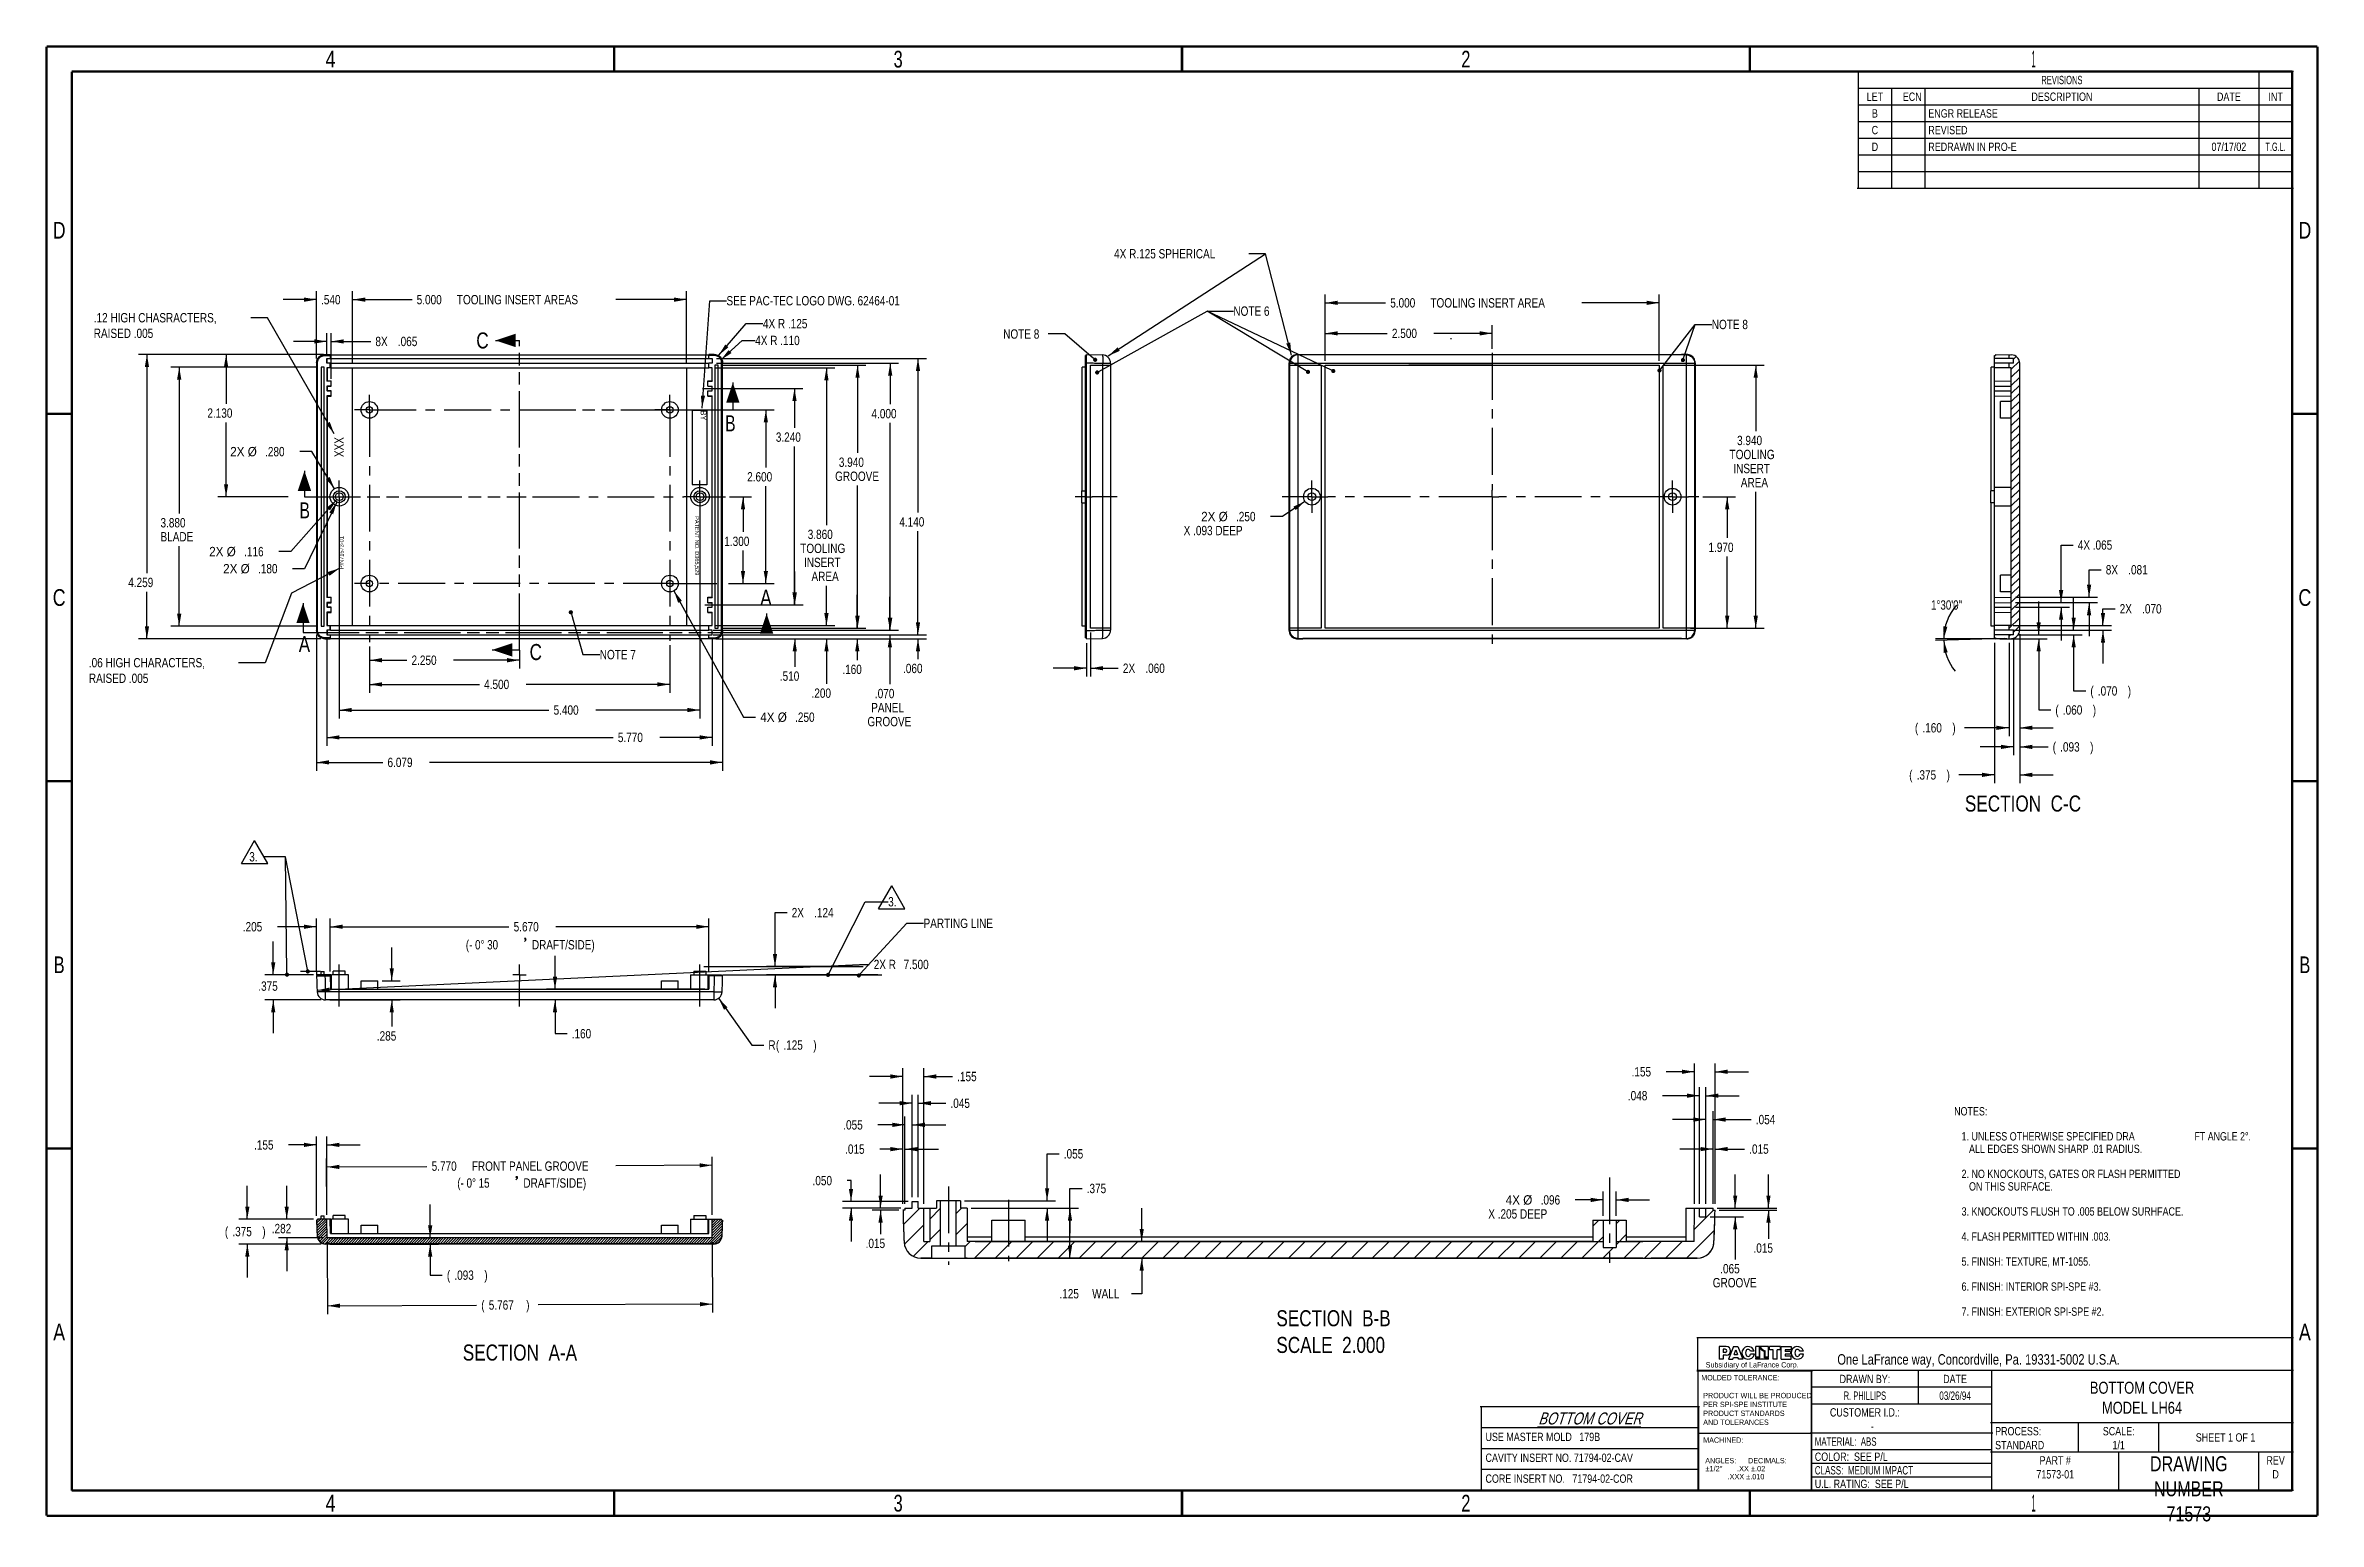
# Model space of a CAD drawing. Extents: x 0.7 to 34.8, y 0.4 to 22.5.
import ezdxf
from ezdxf.enums import TextEntityAlignment as Align

# ---------------------------------------------------------------- set-up
doc = ezdxf.new("R2010")
doc.units = 0
doc.header["$LTSCALE"] = 1.87
doc.header["$MEASUREMENT"] = 0
doc.linetypes.add('CENTER', pattern=[0.6, 0.375, -0.075, 0.075, -0.075])
doc.linetypes.add('PHANTOM', pattern=[0.8, 0.45, -0.05, 0.1, -0.05, 0.1, -0.05])
doc.layers.get('0').update_dxf_attribs({"linetype": 'CONTINUOUS'})
for name, color, linetype in [('5_ALL_CURVES', 7, 'CONTINUOUS'), ('8_ALL_NOTES_BALLOONS_SYMBOLS_GT', 7, 'CONTINUOUS'), ('DEFAULT_1', 7, 'CENTER'), ('DEFAULT_3', 7, 'PHANTOM'), ('DIMS-ALL', 7, 'CONTINUOUS')]:
    doc.layers.add(name, color=color, linetype=linetype)
doc.styles.get("Standard").update_dxf_attribs({"font": 'txt', "width": 0.8})
doc.styles.add('TEXTSTYLE_1', font='txt', dxfattribs={"width": 0.8})
doc.dimstyles.new('DIMSTYLE_1', dxfattribs={"dimtxt": 0.14, "dimasz": 0.1875, "dimexe": 0.18, "dimexo": 0.0625, "dimgap": 0.09, "dimtad": 0, "dimtih": 1, "dimtoh": 1, "dimdec": 3, "dimzin": 4, "dimtxsty": 'STANDARD', "dimblk": '_ARROW_FILLED', "dimblk1": '_ARROW_FILLED', "dimblk2": '_ARROW_FILLED', "dimcen": 0.09, "dimazin": 3, "dimtfac": 1, "dimtdec": 3, "dimtofl": 0, "dimtmove": 0, "dimatfit": 3, "dimtolj": 1, "dimtzin": 4})
doc.dimstyles.new('DIMSTYLE_2', dxfattribs={"dimtxt": 0.14, "dimasz": 0.1875, "dimexe": 0.18, "dimexo": 0.0625, "dimgap": 0.09, "dimtad": 0, "dimtih": 1, "dimtoh": 1, "dimdec": 3, "dimzin": 4, "dimtxsty": 'STANDARD', "dimblk": '_ARROW_FILLED', "dimblk1": '_ARROW_FILLED', "dimblk2": '_ARROW_FILLED', "dimcen": 0.09, "dimazin": 3, "dimtfac": 1, "dimtdec": 3, "dimtofl": 0, "dimtmove": 0, "dimatfit": 3, "dimtolj": 1, "dimtzin": 4})
doc.dimstyles.new('DIMSTYLE_3', dxfattribs={"dimtxt": 0.14, "dimasz": 0.1875, "dimexe": 0.18, "dimexo": 0.0625, "dimgap": 0.09, "dimtad": 0, "dimtih": 1, "dimtoh": 1, "dimdec": 1, "dimzin": 4, "dimtxsty": 'STANDARD', "dimblk": '_ARROW_FILLED', "dimblk1": '_ARROW_FILLED', "dimblk2": '_ARROW_FILLED', "dimcen": 0.09, "dimazin": 3, "dimtfac": 1, "dimtdec": 1, "dimtofl": 0, "dimtmove": 0, "dimatfit": 3, "dimtolj": 1, "dimtzin": 4})
doc.dimstyles.new('DIMSTYLE_4', dxfattribs={"dimtxt": 0.14, "dimasz": 0.1875, "dimexe": 0.18, "dimexo": 0.0625, "dimgap": 0.09, "dimtad": 0, "dimtih": 1, "dimtoh": 1, "dimdec": 3, "dimzin": 4, "dimtxsty": 'STANDARD', "dimblk": '_ARROW_FILLED', "dimblk1": '_ARROW_FILLED', "dimblk2": '_ARROW_FILLED', "dimcen": 0.09, "dimazin": 3, "dimtfac": 1, "dimtdec": 3, "dimtofl": 0, "dimtmove": 0, "dimatfit": 3, "dimtolj": 1, "dimtzin": 4})
doc.dimstyles.new('DIMSTYLE_5', dxfattribs={"dimtxt": 0.14, "dimasz": 0.1875, "dimexe": 0.18, "dimexo": 0.0625, "dimgap": 0.09, "dimtad": 0, "dimtih": 1, "dimtoh": 1, "dimdec": 3, "dimlfac": 0.5, "dimzin": 4, "dimtxsty": 'STANDARD', "dimblk": '_ARROW_FILLED', "dimblk1": '_ARROW_FILLED', "dimblk2": '_ARROW_FILLED', "dimcen": 0.09, "dimazin": 3, "dimtfac": 1, "dimtdec": 3, "dimtofl": 0, "dimtmove": 0, "dimatfit": 3, "dimtolj": 1, "dimtzin": 4})

msp = doc.modelspace()

# ---------------------------------------------------------------- texts
at = {"color": 2, "linetype": 'CONTINUOUS', "style": 'TEXTSTYLE_1'}
for s, height, width, p in [('4', 0.25, 0.8, (5, 22.1875)), ('3', 0.25, 0.733333, (13.5, 22.1875)), ('2', 0.25, 0.733333, (22, 22.1875)), ('1', 0.25, 0.333333, (30.5, 22.1875)), ('REVISIONS', 0.125, 0.655556, (30.925, 21.9375)), ('D', 0.25, 0.8, (0.9375, 19.625)), ('D', 0.25, 0.8, (34.5625, 19.625)), ('C', 0.25, 0.8, (0.9375, 14.125)), ('C', 0.25, 0.8, (34.5625, 14.125)), ('B', 0.25, 0.733333, (0.9375, 8.625)), ('B', 0.25, 0.733333, (34.5625, 8.625)), ('A', 0.25, 0.8, (0.9375, 3.125)), ('A', 0.25, 0.8, (34.5625, 3.125)), ('R. PHILLIPS', 0.125, 0.616667, (27.9752, 2.2349)), ('03/26/94', 0.125, 0.725, (29.3252, 2.2349)), ('4', 0.25, 0.8, (5, 0.5625)), ('3', 0.25, 0.733333, (13.5, 0.5625)), ('2', 0.25, 0.733333, (22, 0.5625)), ('1', 0.25, 0.333333, (30.5, 0.5625))]:
    msp.add_text(s, height=height, dxfattribs=dict(at, width=width)).set_placement(p, align=Align.CENTER)
at = {"color": 2, "linetype": 'CONTINUOUS'}
for s, width, p in [('LET', 0.8, (28.125, 21.6875)), ('DESCRIPTION', 0.8, (30.925, 21.6875)), ('DATE', 0.8, (33.425, 21.6875)), ('INT', 0.8, (34.125, 21.6875)), ('B', 0.8, (28.125, 21.4375)), ('C', 0.8, (28.125, 21.1875)), ('D', 0.8, (28.125, 20.9375)), ('07/17/02', 0.8, (33.425, 20.9375)), ('T.G.L.', 0.6, (34.125, 20.9375)), ('DRAWN BY:', 0.8, (27.9752, 2.4849)), ('DATE', 0.8, (29.3252, 2.4849))]:
    msp.add_text(s, height=0.125, dxfattribs=dict(at, width=width)).set_placement(p, align=Align.CENTER)
at = {"color": 2, "linetype": 'CONTINUOUS', "width": 0.8}
msp.add_text('ECN', height=0.125, dxfattribs=at).set_placement((28.825, 21.6875), align=Align.RIGHT)
at = {"color": 2, "linetype": 'CONTINUOUS'}
for s, height, width, p in [('ENGR RELEASE', 0.125, 0.8, (28.925, 21.4375)), ('REVISED', 0.125, 0.8, (28.925, 21.1875)), ('REDRAWN IN PRO-E', 0.125, 0.8, (28.925, 20.9375)), ('One LaFrance way, Concordville, Pa. 19331-5002 U.S.A.', 0.156, 0.8, (27.5624, 2.7624)), (' MACHINED:', 0.08, 0.8, (25.5249, 1.5921)), ('  ANGLES:      DECIMALS:', 0.08, 0.8, (25.5249, 1.2846)), ('  %%p1/2%%d       .XX %%p.02', 0.08, 0.827273, (25.5249, 1.1646)), ('             .XXX %%p.010', 0.08, 0.815942, (25.5249, 1.0446))]:
    msp.add_text(s, height=height, dxfattribs=dict(at, width=width)).set_placement(p)
at = {"color": 7, "linetype": 'CONTINUOUS', "style": 'TEXTSTYLE_1'}
for s, width, p in [('C', 0.8, (7.183, 17.9796)), ('B', 0.733333, (10.9087, 16.7388)), ('B', 0.733333, (4.5352, 15.4354)), ('A', 0.8, (11.4342, 14.1284)), ('A', 0.8, (4.5246, 13.4318)), ('C', 0.8, (7.981, 13.3137))]:
    msp.add_text(s, height=0.24, dxfattribs=dict(at, width=width)).set_placement(p)
at = {"color": 2, "linetype": 'CONTINUOUS', "oblique": 0.00002, "width": 0.8}
msp.add_text('Subsidiary of LaFrance Corp.', height=0.08, dxfattribs=at).set_placement((25.592, 2.7196))
at = {"color": 2, "linetype": 'CONTINUOUS', "style": 'TEXTSTYLE_1', "oblique": 18, "width": 0.791667}
msp.add_text('%%uBOTTOM COVER', height=0.18, dxfattribs=at).set_placement((23.8569, 1.8658), align=Align.CENTER)
at = {"color": 2, "linetype": 'CONTINUOUS', "style": 'TEXTSTYLE_1'}
for s, width, p in [('MATERIAL:  ABS', 0.705952, (27.2249, 1.5471)), ('CLASS:  MEDIUM IMPACT', 0.719841, (27.2249, 1.1174))]:
    msp.add_text(s, height=0.125, dxfattribs=dict(at, width=width)).set_placement(p)
at = {"color": 2, "linetype": 'CONTINUOUS'}
for s, insert, char_height, width, attachment_point in [('MOLDED TOLERANCE:\\P \\P PRODUCT WILL BE PRODUCED\\P PER SPI-SPE INSTITUTE\\P PRODUCT STANDARDS\\P AND TOLERANCES', (25.5249, 2.6065), 0.08, 1.6, 1), ('CUSTOMER I.D.:\\P      -', (27.9752, 2.1099), 0.125, 1.4, 2), ('USE MASTER MOLD   179B', (22.2944, 1.7425), 0.125, 2.2, 1), ('PROCESS:\\PSTANDARD', (29.925, 1.8281), 0.125, 0.8, 1), ('SHEET 1 OF 1', (33.375, 1.7344), 0.125, 1.083333, 2), ('CAVITY INSERT NO. 71794-02-CAV', (22.2944, 1.43), 0.125, 3, 1), ('PART #\\P71573-01', (30.825, 1.3906), 0.125, 0.6, 2), ('DRAWING NUMBER\\P71573', (32.825, 1.3906), 0.225, 1.4, 2), ('CORE INSERT NO.   71794-02-COR', (22.2944, 1.1175), 0.125, 3, 1)]:
    msp.add_mtext(s, dxfattribs=dict(at, insert=insert, char_height=char_height, width=width, attachment_point=attachment_point))
at = {"color": 2, "linetype": 'CONTINUOUS', "style": 'TEXTSTYLE_1'}
for s, insert, char_height, width, attachment_point in [('BOTTOM COVER\\PMODEL LH64', (32.125, 2.5064), 0.18, 1.71, 2), ('SCALE:\\P1/1', (31.775, 1.8281), 0.125, 0.502083, 2), ('COLOR:  SEE P/L', (27.2249, 1.4456), 0.125, 1.35625, 1), ('REV\\PD', (34.125, 1.3906), 0.125, 0.2875, 2), ('U.L. RATING:  SEE P/L', (27.2249, 1.0393), 0.125, 1.73125, 1)]:
    msp.add_mtext(s, dxfattribs=dict(at, insert=insert, char_height=char_height, width=width, attachment_point=attachment_point))
at = {"layer": '8_ALL_NOTES_BALLOONS_SYMBOLS_GT', "color": 2, "linetype": 'CONTINUOUS'}
for s, height, width, p in [('4X R.125 SPHERICAL', 0.14, 0.8, (16.7333, 19.3282)), ('SEE PAC-TEC LOGO DWG. 62464-01', 0.14, 0.8, (10.9289, 18.6247)), ('4X R .125', 0.14, 0.8, (11.475, 18.2815)), ('NOTE 6', 0.14, 0.8, (18.5194, 18.4688)), ('NOTE 8', 0.14, 0.8, (25.6824, 18.2692)), ('4X R .110 ', 0.14, 0.8, (11.3595, 18.0298)), ('NOTE 8', 0.14, 0.8, (15.0728, 18.1264)), ('NOTE 7', 0.14, 0.8, (9.032, 13.3255)), ('3.', 0.14, 0.8, (3.7842, 10.2976)), ('3.', 0.14, 0.8, (13.3502, 9.6242)), ('PARTING LINE', 0.14, 0.8, (13.8797, 9.301)), ('(- 0%%d 30', 0.14, 0.783333, (7.0268, 8.9802)), (' DRAFT/SIDE)', 0.14, 0.8, (7.9742, 8.9802)), ('NOTES:', 0.125, 0.8, (29.311, 6.4937)), ('   1. UNLESS OTHERWISE SPECIFIED DRA', 0.125, 0.8, (29.311, 6.1187)), ('FT ANGLE 2%%d.', 0.125, 0.788889, (32.911, 6.1187)), ('      ALL EDGES SHOWN SHARP .01 RADIUS.', 0.125, 0.8, (29.311, 5.9312)), ('(- 0%%d 15', 0.14, 0.783333, (6.8994, 5.4127)), (' DRAFT/SIDE)', 0.14, 0.8, (7.8467, 5.4127)), ('   2. NO KNOCKOUTS, GATES OR FLASH PERMITTED', 0.125, 0.8, (29.311, 5.5562)), ('      ON THIS SURFACE.', 0.125, 0.8, (29.311, 5.3687)), ('   3. KNOCKOUTS FLUSH TO .005 BELOW SURHFACE.', 0.125, 0.8, (29.311, 4.9937)), ('   4. FLASH PERMITTED WITHIN .003.', 0.125, 0.8, (29.311, 4.6187)), ('   5. FINISH: TEXTURE, MT-1055.', 0.125, 0.8, (29.311, 4.2437)), ('   6. FINISH: INTERIOR SPI-SPE #3.', 0.125, 0.8, (29.311, 3.8687)), ('   7. FINISH: EXTERIOR SPI-SPE #2.', 0.125, 0.8, (29.311, 3.4937))]:
    msp.add_text(s, height=height, dxfattribs=dict(at, width=width)).set_placement(p)
at = {"layer": '8_ALL_NOTES_BALLOONS_SYMBOLS_GT', "color": 2, "linetype": 'CONTINUOUS', "width": 0.8}
for s, height, rotation, p in [('BY', 0.0875, -90, (10.543, 17.0525)), ('XXX', 0.14, 90, (5.1986, 16.352)), ('PATENT NO. D365,529', 0.0625, -90, (10.4572, 15.4685)), ('P/N71573-01', 0.0625, 90, (5.1966, 14.676))]:
    msp.add_text(s, height=height, rotation=rotation, dxfattribs=at).set_placement(p)
at = {"layer": '8_ALL_NOTES_BALLOONS_SYMBOLS_GT', "color": 2, "linetype": 'CONTINUOUS', "char_height": 0.14, "attachment_point": 1}
for s, insert, width in [('.12 HIGH CHASRACTERS,\\PRAISED .005', (1.4554, 18.51), 2.352), ('.06 HIGH CHARACTERS,\\PRAISED .005', (1.3823, 13.344), 2.24)]:
    msp.add_mtext(s, dxfattribs=dict(at, insert=insert, width=width))
at = {"layer": '8_ALL_NOTES_BALLOONS_SYMBOLS_GT', "color": 2, "linetype": 'CONTINUOUS', "char_height": 0.24, "attachment_point": 1, "style": 'TEXTSTYLE_1'}
for s, insert, width in [('SECTION  C-C', (29.4721, 11.2849), 2.032), ('SECTION  B-B\\PSCALE  2.000', (19.1629, 3.577), 2.052), ('SECTION  A-A', (6.9811, 3.0632), 2.032)]:
    msp.add_mtext(s, dxfattribs=dict(at, insert=insert, width=width))

# ---------------------------------------------------------------- blocks, each defined once
blk = doc.blocks.new('_ARROW_FILLED')
at = {"color": 0, "linetype": 'BYBLOCK'}
blk.add_solid([(0, 0), (-1, 0.17), (-1, -0.17)], dxfattribs=at)
blk = doc.blocks.new('*D0')
at = {"layer": 'DIMS-ALL', "color": 2, "linetype": 'CONTINUOUS'}
for p, q in [((4.895, 17.89), (3.312, 17.89)), ((3.437, 17.89), (3.437, 17.152)), ((3.437, 15.76), (3.437, 16.872)), ((4.365, 15.76), (3.312, 15.76))]:
    blk.add_line(p, q, dxfattribs=at)
at = {"layer": 'DIMS-ALL', "color": 2, "linetype": 'CONTINUOUS', "xscale": 0.1875, "yscale": 0.1875, "zscale": 0.1875}
for p, rotation in [((3.437, 17.89), 90), ((3.437, 15.76), 270)]:
    blk.add_blockref('_ARROW_FILLED', p, dxfattribs=dict(at, rotation=rotation))
at = {"layer": 'DIMS-ALL', "color": 2, "linetype": 'CONTINUOUS', "width": 0.8}
blk.add_text('2.130', height=0.14, dxfattribs=at).set_placement((3.157, 16.942))
blk = doc.blocks.new('*D1')
at = {"layer": 'DIMS-ALL', "color": 2, "linetype": 'CONTINUOUS'}
for p, q in [((4.855, 17.89), (2.127, 17.89)), ((2.252, 17.89), (2.252, 14.616)), ((2.252, 13.631), (2.252, 14.336)), ((4.855, 13.631), (2.127, 13.631))]:
    blk.add_line(p, q, dxfattribs=at)
at = {"layer": 'DIMS-ALL', "color": 2, "linetype": 'CONTINUOUS', "xscale": 0.1875, "yscale": 0.1875, "zscale": 0.1875}
for p, rotation in [((2.252, 17.89), 90), ((2.252, 13.631), 270)]:
    blk.add_blockref('_ARROW_FILLED', p, dxfattribs=dict(at, rotation=rotation))
at = {"layer": 'DIMS-ALL', "color": 2, "linetype": 'CONTINUOUS', "width": 0.8}
blk.add_text('4.259', height=0.14, dxfattribs=at).set_placement((1.972, 14.406))
blk = doc.blocks.new('*D2')
at = {"layer": 'DIMS-ALL', "color": 2, "linetype": 'CONTINUOUS'}
for p, q in [((5.132, 15.698), (5.132, 12.44)), ((10.532, 15.698), (10.532, 12.44)), ((5.132, 12.565), (8.271, 12.565)), ((10.532, 12.565), (8.971, 12.565))]:
    blk.add_line(p, q, dxfattribs=at)
at = {"layer": 'DIMS-ALL', "color": 2, "linetype": 'CONTINUOUS', "xscale": 0.1875, "yscale": 0.1875, "zscale": 0.1875, "rotation": 180}
blk.add_blockref('_ARROW_FILLED', (5.132, 12.565), dxfattribs=at)
at = {"layer": 'DIMS-ALL', "color": 2, "linetype": 'CONTINUOUS', "xscale": 0.1875, "yscale": 0.1875, "zscale": 0.1875}
blk.add_blockref('_ARROW_FILLED', (10.532, 12.565), dxfattribs=at)
at = {"layer": 'DIMS-ALL', "color": 2, "linetype": 'CONTINUOUS', "width": 0.8}
blk.add_text('5.400', height=0.14, dxfattribs=at).set_placement((8.341, 12.495))
blk = doc.blocks.new('*D3')
at = {"layer": 'DIMS-ALL', "color": 2, "linetype": 'CONTINUOUS'}
for p, q in [((10.569, 17.38), (12.073, 17.38)), ((11.948, 17.38), (11.948, 16.792)), ((11.948, 14.14), (11.948, 16.512)), ((10.606, 14.14), (12.073, 14.14))]:
    blk.add_line(p, q, dxfattribs=at)
at = {"layer": 'DIMS-ALL', "color": 2, "linetype": 'CONTINUOUS', "xscale": 0.1875, "yscale": 0.1875, "zscale": 0.1875}
for p, rotation in [((11.948, 17.38), 90), ((11.948, 14.14), 270)]:
    blk.add_blockref('_ARROW_FILLED', p, dxfattribs=dict(at, rotation=rotation))
at = {"layer": 'DIMS-ALL', "color": 2, "linetype": 'CONTINUOUS', "width": 0.8}
blk.add_text('3.240', height=0.14, dxfattribs=at).set_placement((11.668, 16.582))
blk = doc.blocks.new('*D4')
at = {"layer": 'DIMS-ALL', "color": 2, "linetype": 'CONTINUOUS'}
for p, q in [((10.752, 17.69), (12.551, 17.69)), ((12.426, 17.69), (12.426, 15.336)), ((12.426, 13.83), (12.426, 14.426)), ((10.752, 13.83), (12.551, 13.83))]:
    blk.add_line(p, q, dxfattribs=at)
at = {"layer": 'DIMS-ALL', "color": 2, "linetype": 'CONTINUOUS', "xscale": 0.1875, "yscale": 0.1875, "zscale": 0.1875}
for p, rotation in [((12.426, 17.69), 90), ((12.426, 13.83), 270)]:
    blk.add_blockref('_ARROW_FILLED', p, dxfattribs=dict(at, rotation=rotation))
at = {"layer": 'DIMS-ALL', "color": 2, "linetype": 'CONTINUOUS', "width": 0.8}
for s, p in [('TOOLING', (12.034, 14.916)), ('3.860', (12.146, 15.126)), ('INSERT', (12.09, 14.706)), ('AREA', (12.202, 14.496))]:
    blk.add_text(s, height=0.14, dxfattribs=at).set_placement(p)
blk = doc.blocks.new('*D5')
at = {"layer": 'DIMS-ALL', "color": 2, "linetype": 'CONTINUOUS'}
for p, q in [((4.8, 17.7), (2.61, 17.7)), ((2.735, 17.7), (2.735, 15.51)), ((2.735, 13.82), (2.735, 15.02)), ((4.8, 13.82), (2.61, 13.82))]:
    blk.add_line(p, q, dxfattribs=at)
at = {"layer": 'DIMS-ALL', "color": 2, "linetype": 'CONTINUOUS', "xscale": 0.1875, "yscale": 0.1875, "zscale": 0.1875}
for p, rotation in [((2.735, 17.7), 90), ((2.735, 13.82), 270)]:
    blk.add_blockref('_ARROW_FILLED', p, dxfattribs=dict(at, rotation=rotation))
at = {"layer": 'DIMS-ALL', "color": 2, "linetype": 'CONTINUOUS', "width": 0.8}
for s, p in [('3.880', (2.455, 15.3)), ('BLADE', (2.455, 15.09))]:
    blk.add_text(s, height=0.14, dxfattribs=at).set_placement(p)
blk = doc.blocks.new('*D6')
at = {"layer": 'DIMS-ALL', "color": 2, "linetype": 'CONTINUOUS'}
for p, q in [((10.866, 17.73), (13.017, 17.73)), ((12.892, 17.73), (12.892, 16.416)), ((12.892, 13.79), (12.892, 15.926)), ((10.866, 13.79), (13.017, 13.79))]:
    blk.add_line(p, q, dxfattribs=at)
at = {"layer": 'DIMS-ALL', "color": 2, "linetype": 'CONTINUOUS', "xscale": 0.1875, "yscale": 0.1875, "zscale": 0.1875}
for p, rotation in [((12.892, 17.73), 90), ((12.892, 13.79), 270)]:
    blk.add_blockref('_ARROW_FILLED', p, dxfattribs=dict(at, rotation=rotation))
at = {"layer": 'DIMS-ALL', "color": 2, "linetype": 'CONTINUOUS', "width": 0.8}
for s, p in [('3.940', (12.612, 16.206)), ('GROOVE', (12.556, 15.996))]:
    blk.add_text(s, height=0.14, dxfattribs=at).set_placement(p)
blk = doc.blocks.new('*D7')
at = {"layer": 'DIMS-ALL', "color": 2, "linetype": 'CONTINUOUS'}
for p, q in [((10.78, 17.76), (13.506, 17.76)), ((13.381, 17.76), (13.381, 17.144)), ((13.381, 13.76), (13.381, 16.864)), ((10.78, 13.76), (13.506, 13.76))]:
    blk.add_line(p, q, dxfattribs=at)
at = {"layer": 'DIMS-ALL', "color": 2, "linetype": 'CONTINUOUS', "xscale": 0.1875, "yscale": 0.1875, "zscale": 0.1875}
for p, rotation in [((13.381, 17.76), 90), ((13.381, 13.76), 270)]:
    blk.add_blockref('_ARROW_FILLED', p, dxfattribs=dict(at, rotation=rotation))
at = {"layer": 'DIMS-ALL', "color": 2, "linetype": 'CONTINUOUS', "width": 0.8}
blk.add_text('4.000', height=0.14, dxfattribs=at).set_placement((13.101, 16.934))
blk = doc.blocks.new('*D8')
at = {"layer": 'DIMS-ALL', "color": 2, "linetype": 'CONTINUOUS'}
for p, q in [((10.78, 17.83), (13.922, 17.83)), ((13.797, 17.83), (13.797, 15.523)), ((13.797, 13.69), (13.797, 15.243)), ((10.78, 13.69), (13.922, 13.69))]:
    blk.add_line(p, q, dxfattribs=at)
at = {"layer": 'DIMS-ALL', "color": 2, "linetype": 'CONTINUOUS', "xscale": 0.1875, "yscale": 0.1875, "zscale": 0.1875}
for p, rotation in [((13.797, 17.83), 90), ((13.797, 13.69), 270)]:
    blk.add_blockref('_ARROW_FILLED', p, dxfattribs=dict(at, rotation=rotation))
at = {"layer": 'DIMS-ALL', "color": 2, "linetype": 'CONTINUOUS', "width": 0.8}
blk.add_text('4.140', height=0.14, dxfattribs=at).set_placement((13.517, 15.313))
blk = doc.blocks.new('*D9')
at = {"layer": 'DIMS-ALL', "color": 2, "linetype": 'CONTINUOUS'}
for p, q in [((4.792, 13.693), (4.792, 11.656)), ((10.872, 13.693), (10.872, 11.656)), ((4.792, 11.781), (5.784, 11.781)), ((10.872, 11.781), (6.484, 11.781))]:
    blk.add_line(p, q, dxfattribs=at)
at = {"layer": 'DIMS-ALL', "color": 2, "linetype": 'CONTINUOUS', "xscale": 0.1875, "yscale": 0.1875, "zscale": 0.1875}
for p, rotation in [((4.792, 11.781), 180), ((10.872, 11.781), 360)]:
    blk.add_blockref('_ARROW_FILLED', p, dxfattribs=dict(at, rotation=rotation))
at = {"layer": 'DIMS-ALL', "color": 2, "linetype": 'CONTINUOUS', "width": 0.8}
blk.add_text('6.079', height=0.14, dxfattribs=at).set_placement((5.854, 11.711))
blk = doc.blocks.new('*D10')
at = {"layer": 'DIMS-ALL', "color": 2, "linetype": 'CONTINUOUS'}
for p, q in [((4.143, 8.6), (4.143, 9.1)), ((4.745, 8.6), (4.018, 8.6)), ((4.863, 8.225), (4.018, 8.225)), ((4.143, 8.225), (4.143, 7.725))]:
    blk.add_line(p, q, dxfattribs=at)
at = {"layer": 'DIMS-ALL', "color": 2, "linetype": 'CONTINUOUS', "xscale": 0.1875, "yscale": 0.1875, "zscale": 0.1875}
for p, rotation in [((4.143, 8.6), 270), ((4.143, 8.225), 90)]:
    blk.add_blockref('_ARROW_FILLED', p, dxfattribs=dict(at, rotation=rotation))
at = {"layer": 'DIMS-ALL', "color": 2, "linetype": 'CONTINUOUS', "width": 0.8}
blk.add_text('.375', height=0.14, dxfattribs=at).set_placement((3.919, 8.361))
blk = doc.blocks.new('*D11')
at = {"layer": 'DIMS-ALL', "color": 2, "linetype": 'CONTINUOUS'}
for p, q in [((4.792, 9.32), (4.205, 9.32)), ((4.792, 8.648), (4.792, 9.445)), ((4.997, 8.648), (4.997, 9.445)), ((4.997, 9.32), (5.497, 9.32))]:
    blk.add_line(p, q, dxfattribs=at)
at = {"layer": 'DIMS-ALL', "color": 2, "linetype": 'CONTINUOUS', "xscale": 0.1875, "yscale": 0.1875, "zscale": 0.1875}
blk.add_blockref('_ARROW_FILLED', (4.792, 9.32), dxfattribs=at)
at = {"layer": 'DIMS-ALL', "color": 2, "linetype": 'CONTINUOUS', "xscale": 0.1875, "yscale": 0.1875, "zscale": 0.1875, "rotation": 180}
blk.add_blockref('_ARROW_FILLED', (4.997, 9.32), dxfattribs=at)
at = {"layer": 'DIMS-ALL', "color": 2, "linetype": 'CONTINUOUS', "width": 0.8}
blk.add_text('.205', height=0.14, dxfattribs=at).set_placement((3.687, 9.25))
blk = doc.blocks.new('*D12')
at = {"layer": 'DIMS-ALL', "color": 2, "linetype": 'CONTINUOUS'}
for p, q in [((4.997, 8.663), (4.997, 9.445)), ((4.997, 9.32), (7.673, 9.32)), ((10.667, 9.32), (8.373, 9.32)), ((10.667, 8.648), (10.667, 9.445))]:
    blk.add_line(p, q, dxfattribs=at)
at = {"layer": 'DIMS-ALL', "color": 2, "linetype": 'CONTINUOUS', "xscale": 0.1875, "yscale": 0.1875, "zscale": 0.1875, "rotation": 180}
blk.add_blockref('_ARROW_FILLED', (4.997, 9.32), dxfattribs=at)
at = {"layer": 'DIMS-ALL', "color": 2, "linetype": 'CONTINUOUS', "xscale": 0.1875, "yscale": 0.1875, "zscale": 0.1875}
blk.add_blockref('_ARROW_FILLED', (10.667, 9.32), dxfattribs=at)
at = {"layer": 'DIMS-ALL', "color": 2, "linetype": 'CONTINUOUS', "width": 0.8}
blk.add_text('5.670', height=0.14, dxfattribs=at).set_placement((7.743, 9.25))
blk = doc.blocks.new('*D13')
at = {"layer": 'DIMS-ALL', "color": 2, "linetype": 'CONTINUOUS'}
for p, q in [((10.811, 8.248), (11.307, 7.548)), ((11.307, 7.548), (11.487, 7.548))]:
    blk.add_line(p, q, dxfattribs=at)
at = {"layer": 'DIMS-ALL', "color": 2, "linetype": 'CONTINUOUS', "xscale": 0.1875, "yscale": 0.1875, "zscale": 0.1875, "rotation": 125.324561}
blk.add_blockref('_ARROW_FILLED', (10.811, 8.248), dxfattribs=at)
at = {"layer": 'DIMS-ALL', "color": 2, "linetype": 'CONTINUOUS', "width": 0.8}
for s, p in [('R', (11.557, 7.478)), ('(', (11.669, 7.478)), ('.125', (11.781, 7.478)), (')', (12.229, 7.478))]:
    blk.add_text(s, height=0.14, dxfattribs=at).set_placement(p)
blk = doc.blocks.new('*D14')
at = {"layer": 'DIMS-ALL', "color": 2, "linetype": 'CONTINUOUS'}
for p, q in [((8.362, 8.385), (8.362, 8.885)), ((10.603, 8.385), (8.237, 8.385)), ((10.676, 8.225), (8.237, 8.225)), ((8.362, 8.225), (8.362, 7.719)), ((8.362, 7.719), (8.542, 7.719))]:
    blk.add_line(p, q, dxfattribs=at)
at = {"layer": 'DIMS-ALL', "color": 2, "linetype": 'CONTINUOUS', "xscale": 0.1875, "yscale": 0.1875, "zscale": 0.1875}
for p, rotation in [((8.362, 8.385), 270), ((8.362, 8.225), 90)]:
    blk.add_blockref('_ARROW_FILLED', p, dxfattribs=dict(at, rotation=rotation))
at = {"layer": 'DIMS-ALL', "color": 2, "linetype": 'CONTINUOUS', "width": 0.8}
blk.add_text('.160', height=0.14, dxfattribs=at).set_placement((8.612, 7.649))
blk = doc.blocks.new('*D15')
at = {"layer": 'DIMS-ALL', "color": 2, "linetype": 'CONTINUOUS'}
for p, q in [((31.101, 13.76), (31.101, 14.26)), ((30.262, 13.76), (31.226, 13.76)), ((30.262, 13.69), (31.226, 13.69)), ((31.101, 13.69), (31.101, 12.851)), ((31.101, 12.851), (31.281, 12.851))]:
    blk.add_line(p, q, dxfattribs=at)
at = {"layer": 'DIMS-ALL', "color": 2, "linetype": 'CONTINUOUS', "xscale": 0.1875, "yscale": 0.1875, "zscale": 0.1875}
for p, rotation in [((31.101, 13.76), 270), ((31.101, 13.69), 90)]:
    blk.add_blockref('_ARROW_FILLED', p, dxfattribs=dict(at, rotation=rotation))
at = {"layer": 'DIMS-ALL', "color": 2, "linetype": 'CONTINUOUS', "width": 0.8}
for s, p in [('(', (31.351, 12.781)), ('.070', (31.463, 12.781)), (')', (31.911, 12.781))]:
    blk.add_text(s, height=0.14, dxfattribs=at).set_placement(p)
blk = doc.blocks.new('*D16')
at = {"layer": 'DIMS-ALL', "color": 2, "linetype": 'CONTINUOUS'}
for p, q in [((31.54, 13.83), (31.54, 14.081)), ((31.54, 14.081), (31.72, 14.081)), ((30.195, 13.83), (31.665, 13.83)), ((30.195, 13.76), (31.665, 13.76)), ((31.54, 13.76), (31.54, 13.26))]:
    blk.add_line(p, q, dxfattribs=at)
at = {"layer": 'DIMS-ALL', "color": 2, "linetype": 'CONTINUOUS', "xscale": 0.1875, "yscale": 0.1875, "zscale": 0.1875}
for p, rotation in [((31.54, 13.83), 270), ((31.54, 13.76), 90)]:
    blk.add_blockref('_ARROW_FILLED', p, dxfattribs=dict(at, rotation=rotation))
at = {"layer": 'DIMS-ALL', "color": 2, "linetype": 'CONTINUOUS', "width": 0.8}
for s, p in [('2X ', (31.79, 14.011)), ('.070', (32.126, 14.011))]:
    blk.add_text(s, height=0.14, dxfattribs=at).set_placement(p)
blk = doc.blocks.new('*D17')
at = {"layer": 'DIMS-ALL', "color": 2, "linetype": 'CONTINUOUS'}
for p, q in [((30.577, 13.69), (30.577, 14.19)), ((29.995, 13.631), (30.702, 13.631)), ((30.262, 13.69), (30.702, 13.69)), ((30.577, 13.631), (30.577, 12.566)), ((30.577, 12.566), (30.757, 12.566))]:
    blk.add_line(p, q, dxfattribs=at)
at = {"layer": 'DIMS-ALL', "color": 2, "linetype": 'CONTINUOUS', "xscale": 0.1875, "yscale": 0.1875, "zscale": 0.1875}
for p, rotation in [((30.577, 13.69), 270), ((30.577, 13.631), 90)]:
    blk.add_blockref('_ARROW_FILLED', p, dxfattribs=dict(at, rotation=rotation))
at = {"layer": 'DIMS-ALL', "color": 2, "linetype": 'CONTINUOUS', "width": 0.8}
for s, p in [('(', (30.827, 12.496)), ('.060', (30.939, 12.496)), (')', (31.387, 12.496))]:
    blk.add_text(s, height=0.14, dxfattribs=at).set_placement(p)
blk = doc.blocks.new('*D18')
at = {"layer": 'DIMS-ALL', "color": 2, "linetype": 'CONTINUOUS'}
for p, q in [((30.2, 13.628), (30.2, 11.888)), ((30.293, 13.699), (30.293, 11.888)), ((30.2, 12.013), (29.7, 12.013)), ((30.293, 12.013), (30.717, 12.013))]:
    blk.add_line(p, q, dxfattribs=at)
at = {"layer": 'DIMS-ALL', "color": 2, "linetype": 'CONTINUOUS', "xscale": 0.1875, "yscale": 0.1875, "zscale": 0.1875}
blk.add_blockref('_ARROW_FILLED', (30.2, 12.013), dxfattribs=at)
at = {"layer": 'DIMS-ALL', "color": 2, "linetype": 'CONTINUOUS', "xscale": 0.1875, "yscale": 0.1875, "zscale": 0.1875, "rotation": 180}
blk.add_blockref('_ARROW_FILLED', (30.293, 12.013), dxfattribs=at)
at = {"layer": 'DIMS-ALL', "color": 2, "linetype": 'CONTINUOUS', "width": 0.8}
for s, p in [('(', (30.787, 11.943)), ('.093', (30.899, 11.943)), (')', (31.347, 11.943))]:
    blk.add_text(s, height=0.14, dxfattribs=at).set_placement(p)
blk = doc.blocks.new('*D19')
at = {"layer": 'DIMS-ALL', "color": 2, "linetype": 'CONTINUOUS'}
for p, q in [((30.293, 13.699), (30.293, 12.174)), ((30.133, 13.573), (30.133, 12.174)), ((30.133, 12.299), (29.466, 12.299)), ((30.293, 12.299), (30.793, 12.299))]:
    blk.add_line(p, q, dxfattribs=at)
at = {"layer": 'DIMS-ALL', "color": 2, "linetype": 'CONTINUOUS', "xscale": 0.1875, "yscale": 0.1875, "zscale": 0.1875}
blk.add_blockref('_ARROW_FILLED', (30.133, 12.299), dxfattribs=at)
at = {"layer": 'DIMS-ALL', "color": 2, "linetype": 'CONTINUOUS', "xscale": 0.1875, "yscale": 0.1875, "zscale": 0.1875, "rotation": 180}
blk.add_blockref('_ARROW_FILLED', (30.293, 12.299), dxfattribs=at)
at = {"layer": 'DIMS-ALL', "color": 2, "linetype": 'CONTINUOUS', "width": 0.8}
for s, p in [('(', (28.724, 12.229)), ('.160', (28.836, 12.229)), (')', (29.284, 12.229))]:
    blk.add_text(s, height=0.14, dxfattribs=at).set_placement(p)
blk = doc.blocks.new('*D20')
at = {"layer": 'DIMS-ALL', "color": 2, "linetype": 'CONTINUOUS'}
for p, q in [((30.913, 14.173), (30.913, 15.036)), ((30.913, 15.036), (31.093, 15.036)), ((30.23, 14.173), (31.038, 14.173)), ((30.23, 14.107), (31.038, 14.107)), ((30.913, 14.107), (30.913, 13.607))]:
    blk.add_line(p, q, dxfattribs=at)
at = {"layer": 'DIMS-ALL', "color": 2, "linetype": 'CONTINUOUS', "xscale": 0.1875, "yscale": 0.1875, "zscale": 0.1875}
for p, rotation in [((30.913, 14.173), 270), ((30.913, 14.107), 90)]:
    blk.add_blockref('_ARROW_FILLED', p, dxfattribs=dict(at, rotation=rotation))
at = {"layer": 'DIMS-ALL', "color": 2, "linetype": 'CONTINUOUS', "width": 0.8}
for s, p in [('4X', (31.163, 14.966)), ('.065', (31.387, 14.966))]:
    blk.add_text(s, height=0.14, dxfattribs=at).set_placement(p)
blk = doc.blocks.new('*D21')
at = {"layer": 'DIMS-ALL', "color": 2, "linetype": 'CONTINUOUS'}
for p, q in [((31.332, 14.253), (31.332, 14.666)), ((31.332, 14.666), (31.512, 14.666)), ((30.23, 14.253), (31.457, 14.253)), ((30.23, 14.173), (31.457, 14.173)), ((31.332, 14.173), (31.332, 13.673))]:
    blk.add_line(p, q, dxfattribs=at)
at = {"layer": 'DIMS-ALL', "color": 2, "linetype": 'CONTINUOUS', "xscale": 0.1875, "yscale": 0.1875, "zscale": 0.1875}
for p, rotation in [((31.332, 14.253), 270), ((31.332, 14.173), 90)]:
    blk.add_blockref('_ARROW_FILLED', p, dxfattribs=dict(at, rotation=rotation))
at = {"layer": 'DIMS-ALL', "color": 2, "linetype": 'CONTINUOUS', "width": 0.8}
for s, p in [('8X ', (31.582, 14.596)), ('.081', (31.918, 14.596))]:
    blk.add_text(s, height=0.14, dxfattribs=at).set_placement(p)
blk = doc.blocks.new('*D22')
at = {"layer": 'DIMS-ALL', "color": 2, "linetype": 'CONTINUOUS'}
for p, q in [((30.293, 13.699), (30.293, 11.469)), ((29.918, 13.572), (29.918, 11.469)), ((29.918, 11.594), (29.38, 11.594)), ((30.293, 11.594), (30.793, 11.594))]:
    blk.add_line(p, q, dxfattribs=at)
at = {"layer": 'DIMS-ALL', "color": 2, "linetype": 'CONTINUOUS', "xscale": 0.1875, "yscale": 0.1875, "zscale": 0.1875}
blk.add_blockref('_ARROW_FILLED', (29.918, 11.594), dxfattribs=at)
at = {"layer": 'DIMS-ALL', "color": 2, "linetype": 'CONTINUOUS', "xscale": 0.1875, "yscale": 0.1875, "zscale": 0.1875, "rotation": 180}
blk.add_blockref('_ARROW_FILLED', (30.293, 11.594), dxfattribs=at)
at = {"layer": 'DIMS-ALL', "color": 2, "linetype": 'CONTINUOUS', "width": 0.8}
for s, p in [('(', (28.638, 11.524)), ('.375', (28.75, 11.524)), (')', (29.198, 11.524))]:
    blk.add_text(s, height=0.14, dxfattribs=at).set_placement(p)
blk = doc.blocks.new('*D23')
at = {"layer": 'DIMS-ALL', "color": 2, "linetype": 'CONTINUOUS'}
for p, q in [((30.07, 13.634), (29.031, 13.607)), ((30.1, 13.63), (29.031, 13.63))]:
    blk.add_line(p, q, dxfattribs=at)
for start, end in [(138.4396, 180), (181.5, 218.9632)]:
    blk.add_arc((29.921, 13.63), 0.765, start, end, dxfattribs=at)
for points in [[(29.148, 13.82), (29.156, 13.63), (29.21, 13.812)], [(29.215, 13.429), (29.156, 13.61), (29.153, 13.42)]]:
    blk.add_solid(points, dxfattribs=at)
at = {"layer": 'DIMS-ALL', "color": 2, "linetype": 'CONTINUOUS', "width": 0.780952}
blk.add_text('1%%d30\'0"', height=0.14, dxfattribs=at).set_placement((28.966, 14.068))
blk = doc.blocks.new('*D24')
at = {"layer": 'DIMS-ALL', "color": 2, "linetype": 'CONTINUOUS'}
for p, q in [((6.493, 4.66), (6.493, 5.16)), ((4.988, 4.567), (6.618, 4.567)), ((5.011, 4.66), (6.618, 4.66)), ((6.493, 4.567), (6.493, 4.102)), ((6.493, 4.102), (6.673, 4.102))]:
    blk.add_line(p, q, dxfattribs=at)
at = {"layer": 'DIMS-ALL', "color": 2, "linetype": 'CONTINUOUS', "xscale": 0.1875, "yscale": 0.1875, "zscale": 0.1875}
for p, rotation in [((6.493, 4.66), 270), ((6.493, 4.567), 90)]:
    blk.add_blockref('_ARROW_FILLED', p, dxfattribs=dict(at, rotation=rotation))
at = {"layer": 'DIMS-ALL', "color": 2, "linetype": 'CONTINUOUS', "width": 0.8}
for s, p in [('(', (6.743, 4.032)), ('.093', (6.855, 4.032)), (')', (7.303, 4.032))]:
    blk.add_text(s, height=0.14, dxfattribs=at).set_placement(p)
blk = doc.blocks.new('*D25')
at = {"layer": 'DIMS-ALL', "color": 2, "linetype": 'CONTINUOUS'}
for p, q in [((4.345, 4.942), (4.345, 5.442)), ((4.745, 4.942), (4.22, 4.942)), ((4.886, 4.66), (4.22, 4.66)), ((4.345, 4.66), (4.345, 4.16))]:
    blk.add_line(p, q, dxfattribs=at)
at = {"layer": 'DIMS-ALL', "color": 2, "linetype": 'CONTINUOUS', "xscale": 0.1875, "yscale": 0.1875, "zscale": 0.1875}
for p, rotation in [((4.345, 4.942), 270), ((4.345, 4.66), 90)]:
    blk.add_blockref('_ARROW_FILLED', p, dxfattribs=dict(at, rotation=rotation))
at = {"layer": 'DIMS-ALL', "color": 2, "linetype": 'CONTINUOUS', "width": 0.8}
blk.add_text('.282', height=0.14, dxfattribs=at).set_placement((4.121, 4.73))
blk = doc.blocks.new('*D26')
at = {"layer": 'DIMS-ALL', "color": 2, "linetype": 'CONTINUOUS'}
for p, q in [((3.755, 4.942), (3.755, 5.442)), ((4.745, 4.942), (3.63, 4.942)), ((4.863, 4.567), (3.63, 4.567)), ((3.755, 4.567), (3.755, 4.067))]:
    blk.add_line(p, q, dxfattribs=at)
at = {"layer": 'DIMS-ALL', "color": 2, "linetype": 'CONTINUOUS', "xscale": 0.1875, "yscale": 0.1875, "zscale": 0.1875}
for p, rotation in [((3.755, 4.942), 270), ((3.755, 4.567), 90)]:
    blk.add_blockref('_ARROW_FILLED', p, dxfattribs=dict(at, rotation=rotation))
at = {"layer": 'DIMS-ALL', "color": 2, "linetype": 'CONTINUOUS', "width": 0.8}
for s, p in [('(', (3.419, 4.685)), ('.375', (3.531, 4.685)), (')', (3.979, 4.685))]:
    blk.add_text(s, height=0.14, dxfattribs=at).set_placement(p)
blk = doc.blocks.new('*D27')
at = {"layer": 'DIMS-ALL', "color": 2, "linetype": 'CONTINUOUS'}
for p, q in [((4.792, 4.99), (4.792, 6.178)), ((4.947, 5.005), (4.947, 6.178)), ((4.792, 6.053), (4.374, 6.053)), ((4.947, 6.053), (5.447, 6.053))]:
    blk.add_line(p, q, dxfattribs=at)
at = {"layer": 'DIMS-ALL', "color": 2, "linetype": 'CONTINUOUS', "xscale": 0.1875, "yscale": 0.1875, "zscale": 0.1875}
blk.add_blockref('_ARROW_FILLED', (4.792, 6.053), dxfattribs=at)
at = {"layer": 'DIMS-ALL', "color": 2, "linetype": 'CONTINUOUS', "xscale": 0.1875, "yscale": 0.1875, "zscale": 0.1875, "rotation": 180}
blk.add_blockref('_ARROW_FILLED', (4.947, 6.053), dxfattribs=at)
at = {"layer": 'DIMS-ALL', "color": 2, "linetype": 'CONTINUOUS', "width": 0.8}
blk.add_text('.155', height=0.14, dxfattribs=at).set_placement((3.856, 5.983))
blk = doc.blocks.new('*D28')
at = {"layer": 'DIMS-ALL', "color": 2, "linetype": 'CONTINUOUS'}
for p, q in [((4.947, 5.005), (4.943, 5.847)), ((10.717, 5.005), (10.713, 5.872)), ((4.944, 5.722), (6.445, 5.729)), ((10.714, 5.747), (9.273, 5.741))]:
    blk.add_line(p, q, dxfattribs=at)
at = {"layer": 'DIMS-ALL', "color": 2, "linetype": 'CONTINUOUS', "xscale": 0.1875, "yscale": 0.1875, "zscale": 0.1875}
for p, rotation in [((4.944, 5.722), 180.25), ((10.714, 5.747), 0.25)]:
    blk.add_blockref('_ARROW_FILLED', p, dxfattribs=dict(at, rotation=rotation))
at = {"layer": 'DIMS-ALL', "color": 2, "linetype": 'CONTINUOUS', "width": 0.8}
for s, p in [('5.770', (6.515, 5.665)), (' FRONT PANEL GROOVE', (7.075, 5.665))]:
    blk.add_text(s, height=0.14, dxfattribs=at).set_placement(p)
blk = doc.blocks.new('*D29')
at = {"layer": 'DIMS-ALL', "color": 2, "linetype": 'CONTINUOUS'}
for p, q in [((4.949, 4.598), (4.953, 3.518)), ((10.716, 4.598), (10.721, 3.543)), ((4.953, 3.643), (7.188, 3.653)), ((10.72, 3.668), (8.112, 3.657))]:
    blk.add_line(p, q, dxfattribs=at)
at = {"layer": 'DIMS-ALL', "color": 2, "linetype": 'CONTINUOUS', "xscale": 0.1875, "yscale": 0.1875, "zscale": 0.1875}
for p, rotation in [((4.953, 3.643), 180.25), ((10.72, 3.668), 0.25)]:
    blk.add_blockref('_ARROW_FILLED', p, dxfattribs=dict(at, rotation=rotation))
at = {"layer": 'DIMS-ALL', "color": 2, "linetype": 'CONTINUOUS', "width": 0.8}
for s, p in [('(', (7.258, 3.585)), ('5.767', (7.37, 3.585)), (')', (7.93, 3.585))]:
    blk.add_text(s, height=0.14, dxfattribs=at).set_placement(p)
blk = doc.blocks.new('*D30')
at = {"layer": 'DIMS-ALL', "color": 2, "linetype": 'CONTINUOUS'}
for p, q in [((4.8, 8.368), (12.919, 8.755)), ((12.919, 8.755), (13.064, 8.755))]:
    blk.add_line(p, q, dxfattribs=at)
at = {"layer": 'DIMS-ALL', "color": 2, "linetype": 'CONTINUOUS', "xscale": 0.1875, "yscale": 0.1875, "zscale": 0.1875, "rotation": 182.7299}
blk.add_blockref('_ARROW_FILLED', (4.8, 8.368), dxfattribs=at)
at = {"layer": 'DIMS-ALL', "color": 2, "linetype": 'CONTINUOUS', "width": 0.8}
for s, p in [('2X R', (13.134, 8.685)), ('7.500', (13.582, 8.685))]:
    blk.add_text(s, height=0.14, dxfattribs=at).set_placement(p)
blk = doc.blocks.new('*D31')
at = {"layer": 'DIMS-ALL', "color": 2, "linetype": 'CONTINUOUS'}
for p, q in [((11.656, 8.724), (11.656, 9.531)), ((11.656, 9.531), (11.836, 9.531)), ((12.915, 8.724), (11.531, 8.724)), ((13.194, 8.599), (11.531, 8.599)), ((11.656, 8.599), (11.656, 8.099))]:
    blk.add_line(p, q, dxfattribs=at)
at = {"layer": 'DIMS-ALL', "color": 2, "linetype": 'CONTINUOUS', "xscale": 0.1875, "yscale": 0.1875, "zscale": 0.1875}
for p, rotation in [((11.656, 8.724), 270), ((11.656, 8.599), 90)]:
    blk.add_blockref('_ARROW_FILLED', p, dxfattribs=dict(at, rotation=rotation))
at = {"layer": 'DIMS-ALL', "color": 2, "linetype": 'CONTINUOUS', "width": 0.8}
for s, p in [('2X ', (11.906, 9.461)), ('.124', (12.242, 9.461))]:
    blk.add_text(s, height=0.14, dxfattribs=at).set_placement(p)
blk = doc.blocks.new('*D32')
at = {"layer": 'DIMS-ALL', "color": 2, "linetype": 'CONTINUOUS'}
for p, q in [((5.094, 15.717), (4.405, 14.938)), ((4.405, 14.938), (4.225, 14.938))]:
    blk.add_line(p, q, dxfattribs=at)
at = {"layer": 'DIMS-ALL', "color": 2, "linetype": 'CONTINUOUS', "xscale": 0.1875, "yscale": 0.1875, "zscale": 0.1875, "rotation": 48.478238}
blk.add_blockref('_ARROW_FILLED', (5.094, 15.717), dxfattribs=at)
at = {"layer": 'DIMS-ALL', "color": 2, "linetype": 'CONTINUOUS'}
for s, width, p in [('2X %%c', 0.933333, (3.184, 14.868)), ('.116', 0.8, (3.707, 14.868))]:
    blk.add_text(s, height=0.14, dxfattribs=dict(at, width=width)).set_placement(p)
blk = doc.blocks.new('*D33')
at = {"layer": 'DIMS-ALL', "color": 2, "linetype": 'CONTINUOUS'}
for p, q in [((4.719, 16.435), (4.539, 16.435)), ((5.059, 15.88), (4.719, 16.435))]:
    blk.add_line(p, q, dxfattribs=at)
at = {"layer": 'DIMS-ALL', "color": 2, "linetype": 'CONTINUOUS', "xscale": 0.1875, "yscale": 0.1875, "zscale": 0.1875, "rotation": 301.43865}
blk.add_blockref('_ARROW_FILLED', (5.059, 15.88), dxfattribs=at)
at = {"layer": 'DIMS-ALL', "color": 2, "linetype": 'CONTINUOUS'}
for s, width, p in [('2X %%c', 0.933333, (3.499, 16.365)), ('.280', 0.8, (4.021, 16.365))]:
    blk.add_text(s, height=0.14, dxfattribs=dict(at, width=width)).set_placement(p)
blk = doc.blocks.new('*D34')
at = {"layer": 'DIMS-ALL', "color": 2, "linetype": 'CONTINUOUS'}
for p, q in [((19.591, 15.69), (19.257, 15.463)), ((19.257, 15.463), (19.077, 15.463))]:
    blk.add_line(p, q, dxfattribs=at)
at = {"layer": 'DIMS-ALL', "color": 2, "linetype": 'CONTINUOUS', "xscale": 0.1875, "yscale": 0.1875, "zscale": 0.1875, "rotation": 34.167614}
blk.add_blockref('_ARROW_FILLED', (19.591, 15.69), dxfattribs=at)
at = {"layer": 'DIMS-ALL', "color": 2, "linetype": 'CONTINUOUS'}
for s, width, p in [('X .093 DEEP', 0.8, (17.775, 15.183)), ('2X %%c', 0.933333, (18.037, 15.393)), ('.250', 0.8, (18.559, 15.393))]:
    blk.add_text(s, height=0.14, dxfattribs=dict(at, width=width)).set_placement(p)
blk = doc.blocks.new('*D35')
at = {"layer": 'DIMS-ALL', "color": 2, "linetype": 'CONTINUOUS'}
for p, q in [((11.952, 14.14), (11.952, 14.64)), ((10.78, 14.14), (12.077, 14.14)), ((10.769, 13.631), (12.077, 13.631)), ((11.952, 13.631), (11.952, 13.213))]:
    blk.add_line(p, q, dxfattribs=at)
at = {"layer": 'DIMS-ALL', "color": 2, "linetype": 'CONTINUOUS', "xscale": 0.1875, "yscale": 0.1875, "zscale": 0.1875}
for p, rotation in [((11.952, 14.14), 270), ((11.952, 13.631), 90)]:
    blk.add_blockref('_ARROW_FILLED', p, dxfattribs=dict(at, rotation=rotation))
at = {"layer": 'DIMS-ALL', "color": 2, "linetype": 'CONTINUOUS', "width": 0.8}
blk.add_text('.510', height=0.14, dxfattribs=at).set_placement((11.728, 13.003))
blk = doc.blocks.new('*D36')
at = {"layer": 'DIMS-ALL', "color": 2, "linetype": 'CONTINUOUS'}
for p, q in [((12.427, 13.83), (12.427, 14.33)), ((10.78, 13.83), (12.552, 13.83)), ((10.809, 13.631), (12.552, 13.631)), ((12.427, 13.631), (12.427, 12.958))]:
    blk.add_line(p, q, dxfattribs=at)
at = {"layer": 'DIMS-ALL', "color": 2, "linetype": 'CONTINUOUS', "xscale": 0.1875, "yscale": 0.1875, "zscale": 0.1875}
for p, rotation in [((12.427, 13.83), 270), ((12.427, 13.631), 90)]:
    blk.add_blockref('_ARROW_FILLED', p, dxfattribs=dict(at, rotation=rotation))
at = {"layer": 'DIMS-ALL', "color": 2, "linetype": 'CONTINUOUS', "width": 0.8}
blk.add_text('.200', height=0.14, dxfattribs=at).set_placement((12.203, 12.748))
blk = doc.blocks.new('*D37')
at = {"layer": 'DIMS-ALL', "color": 2, "linetype": 'CONTINUOUS'}
for p, q in [((13.376, 13.76), (13.376, 14.26)), ((10.73, 13.76), (13.501, 13.76)), ((10.73, 13.69), (13.501, 13.69)), ((13.376, 13.69), (13.376, 12.952))]:
    blk.add_line(p, q, dxfattribs=at)
at = {"layer": 'DIMS-ALL', "color": 2, "linetype": 'CONTINUOUS', "xscale": 0.1875, "yscale": 0.1875, "zscale": 0.1875}
for p, rotation in [((13.376, 13.76), 270), ((13.376, 13.69), 90)]:
    blk.add_blockref('_ARROW_FILLED', p, dxfattribs=dict(at, rotation=rotation))
at = {"layer": 'DIMS-ALL', "color": 2, "linetype": 'CONTINUOUS', "width": 0.8}
for s, p in [('PANEL', (13.096, 12.532)), ('.070', (13.152, 12.742)), ('GROOVE', (13.04, 12.322))]:
    blk.add_text(s, height=0.14, dxfattribs=at).set_placement(p)
blk = doc.blocks.new('*D38')
at = {"layer": 'DIMS-ALL', "color": 2, "linetype": 'CONTINUOUS'}
for p, q in [((12.888, 13.79), (12.888, 14.29)), ((10.809, 13.631), (13.013, 13.631)), ((10.866, 13.79), (13.013, 13.79)), ((12.888, 13.631), (12.888, 13.314))]:
    blk.add_line(p, q, dxfattribs=at)
at = {"layer": 'DIMS-ALL', "color": 2, "linetype": 'CONTINUOUS', "xscale": 0.1875, "yscale": 0.1875, "zscale": 0.1875}
for p, rotation in [((12.888, 13.79), 270), ((12.888, 13.631), 90)]:
    blk.add_blockref('_ARROW_FILLED', p, dxfattribs=dict(at, rotation=rotation))
at = {"layer": 'DIMS-ALL', "color": 2, "linetype": 'CONTINUOUS', "width": 0.8}
blk.add_text('.160', height=0.14, dxfattribs=at).set_placement((12.664, 13.104))
blk = doc.blocks.new('*D39')
at = {"layer": 'DIMS-ALL', "color": 2, "linetype": 'CONTINUOUS'}
for p, q in [((13.797, 13.69), (13.797, 14.19)), ((10.78, 13.69), (13.922, 13.69)), ((10.809, 13.631), (13.922, 13.631)), ((13.797, 13.631), (13.797, 13.328))]:
    blk.add_line(p, q, dxfattribs=at)
at = {"layer": 'DIMS-ALL', "color": 2, "linetype": 'CONTINUOUS', "xscale": 0.1875, "yscale": 0.1875, "zscale": 0.1875}
for p, rotation in [((13.797, 13.69), 270), ((13.797, 13.631), 90)]:
    blk.add_blockref('_ARROW_FILLED', p, dxfattribs=dict(at, rotation=rotation))
at = {"layer": 'DIMS-ALL', "color": 2, "linetype": 'CONTINUOUS', "width": 0.8}
blk.add_text('.060', height=0.14, dxfattribs=at).set_placement((13.573, 13.118))
blk = doc.blocks.new('*D40')
at = {"layer": 'DIMS-ALL', "color": 2, "linetype": 'CONTINUOUS'}
for p, q in [((4.947, 18.085), (4.447, 18.085)), ((4.947, 17.874), (4.947, 18.21)), ((5.012, 17.523), (5.012, 18.21)), ((5.012, 18.085), (5.603, 18.085))]:
    blk.add_line(p, q, dxfattribs=at)
at = {"layer": 'DIMS-ALL', "color": 2, "linetype": 'CONTINUOUS', "xscale": 0.1875, "yscale": 0.1875, "zscale": 0.1875}
blk.add_blockref('_ARROW_FILLED', (4.947, 18.085), dxfattribs=at)
at = {"layer": 'DIMS-ALL', "color": 2, "linetype": 'CONTINUOUS', "xscale": 0.1875, "yscale": 0.1875, "zscale": 0.1875, "rotation": 180}
blk.add_blockref('_ARROW_FILLED', (5.012, 18.085), dxfattribs=at)
at = {"layer": 'DIMS-ALL', "color": 2, "linetype": 'CONTINUOUS', "width": 0.8}
for s, p in [('8X ', (5.673, 18.015)), ('.065', (6.009, 18.015))]:
    blk.add_text(s, height=0.14, dxfattribs=at).set_placement(p)
blk = doc.blocks.new('*D41')
at = {"layer": 'DIMS-ALL', "color": 2, "linetype": 'CONTINUOUS'}
for p, q in [((5.093, 15.679), (4.613, 14.682)), ((4.613, 14.682), (4.433, 14.682))]:
    blk.add_line(p, q, dxfattribs=at)
at = {"layer": 'DIMS-ALL', "color": 2, "linetype": 'CONTINUOUS', "xscale": 0.1875, "yscale": 0.1875, "zscale": 0.1875, "rotation": 64.294286}
blk.add_blockref('_ARROW_FILLED', (5.093, 15.679), dxfattribs=at)
at = {"layer": 'DIMS-ALL', "color": 2, "linetype": 'CONTINUOUS'}
for s, width, p in [('2X %%c', 0.933333, (3.393, 14.612)), ('.180', 0.8, (3.915, 14.612))]:
    blk.add_text(s, height=0.14, dxfattribs=dict(at, width=width)).set_placement(p)
blk = doc.blocks.new('*D42')
at = {"layer": 'DIMS-ALL', "color": 2, "linetype": 'CONTINUOUS'}
for p, q in [((4.947, 13.628), (4.947, 12.03)), ((10.717, 13.628), (10.717, 12.03)), ((4.947, 12.155), (9.233, 12.155)), ((10.717, 12.155), (9.933, 12.155))]:
    blk.add_line(p, q, dxfattribs=at)
at = {"layer": 'DIMS-ALL', "color": 2, "linetype": 'CONTINUOUS', "xscale": 0.1875, "yscale": 0.1875, "zscale": 0.1875, "rotation": 180}
blk.add_blockref('_ARROW_FILLED', (4.947, 12.155), dxfattribs=at)
at = {"layer": 'DIMS-ALL', "color": 2, "linetype": 'CONTINUOUS', "xscale": 0.1875, "yscale": 0.1875, "zscale": 0.1875}
blk.add_blockref('_ARROW_FILLED', (10.717, 12.155), dxfattribs=at)
at = {"layer": 'DIMS-ALL', "color": 2, "linetype": 'CONTINUOUS', "width": 0.8}
blk.add_text('5.770', height=0.14, dxfattribs=at).set_placement((9.303, 12.085))
blk = doc.blocks.new('*D43')
at = {"layer": 'DIMS-ALL', "color": 2, "linetype": 'CONTINUOUS'}
for p, q in [((4.792, 17.827), (4.792, 18.836)), ((5.332, 17.753), (5.332, 18.836)), ((4.792, 18.711), (4.292, 18.711)), ((5.332, 18.711), (5.832, 18.711))]:
    blk.add_line(p, q, dxfattribs=at)
at = {"layer": 'DIMS-ALL', "color": 2, "linetype": 'CONTINUOUS', "xscale": 0.1875, "yscale": 0.1875, "zscale": 0.1875}
blk.add_blockref('_ARROW_FILLED', (4.792, 18.711), dxfattribs=at)
at = {"layer": 'DIMS-ALL', "color": 2, "linetype": 'CONTINUOUS', "xscale": 0.1875, "yscale": 0.1875, "zscale": 0.1875, "rotation": 180}
blk.add_blockref('_ARROW_FILLED', (5.332, 18.711), dxfattribs=at)
at = {"layer": 'DIMS-ALL', "color": 2, "linetype": 'CONTINUOUS', "width": 0.8}
blk.add_text('.540', height=0.14, dxfattribs=at).set_placement((4.859, 18.641))
blk = doc.blocks.new('*D44')
at = {"layer": 'DIMS-ALL', "color": 2, "linetype": 'CONTINUOUS'}
for p, q in [((5.332, 17.753), (5.332, 18.836)), ((10.332, 17.753), (10.332, 18.836)), ((5.332, 18.711), (6.221, 18.711)), ((10.332, 18.711), (9.273, 18.711))]:
    blk.add_line(p, q, dxfattribs=at)
at = {"layer": 'DIMS-ALL', "color": 2, "linetype": 'CONTINUOUS', "xscale": 0.1875, "yscale": 0.1875, "zscale": 0.1875, "rotation": 180}
blk.add_blockref('_ARROW_FILLED', (5.332, 18.711), dxfattribs=at)
at = {"layer": 'DIMS-ALL', "color": 2, "linetype": 'CONTINUOUS', "xscale": 0.1875, "yscale": 0.1875, "zscale": 0.1875}
blk.add_blockref('_ARROW_FILLED', (10.332, 18.711), dxfattribs=at)
at = {"layer": 'DIMS-ALL', "color": 2, "linetype": 'CONTINUOUS', "width": 0.8}
for s, p in [('5.000', (6.291, 18.641)), (' TOOLING INSERT AREAS', (6.851, 18.641))]:
    blk.add_text(s, height=0.14, dxfattribs=at).set_placement(p)
blk = doc.blocks.new('*D45')
at = {"layer": 'DIMS-ALL', "color": 2, "linetype": 'CONTINUOUS'}
for p, q in [((5.582, 13.517), (5.582, 13.186)), ((5.582, 13.311), (6.144, 13.311)), ((7.832, 13.311), (6.844, 13.311)), ((7.832, 13.464), (7.832, 13.186))]:
    blk.add_line(p, q, dxfattribs=at)
at = {"layer": 'DIMS-ALL', "color": 2, "linetype": 'CONTINUOUS', "xscale": 0.1875, "yscale": 0.1875, "zscale": 0.1875, "rotation": 180}
blk.add_blockref('_ARROW_FILLED', (5.582, 13.311), dxfattribs=at)
at = {"layer": 'DIMS-ALL', "color": 2, "linetype": 'CONTINUOUS', "xscale": 0.1875, "yscale": 0.1875, "zscale": 0.1875}
blk.add_blockref('_ARROW_FILLED', (7.832, 13.311), dxfattribs=at)
at = {"layer": 'DIMS-ALL', "color": 2, "linetype": 'CONTINUOUS', "width": 0.8}
blk.add_text('2.250', height=0.14, dxfattribs=at).set_placement((6.214, 13.241))
blk = doc.blocks.new('*D46')
at = {"layer": 'DIMS-ALL', "color": 2, "linetype": 'CONTINUOUS'}
for p, q in [((5.582, 13.517), (5.582, 12.824)), ((10.082, 13.537), (10.082, 12.824)), ((5.582, 12.949), (7.231, 12.949)), ((10.082, 12.949), (7.931, 12.949))]:
    blk.add_line(p, q, dxfattribs=at)
at = {"layer": 'DIMS-ALL', "color": 2, "linetype": 'CONTINUOUS', "xscale": 0.1875, "yscale": 0.1875, "zscale": 0.1875, "rotation": 180}
blk.add_blockref('_ARROW_FILLED', (5.582, 12.949), dxfattribs=at)
at = {"layer": 'DIMS-ALL', "color": 2, "linetype": 'CONTINUOUS', "xscale": 0.1875, "yscale": 0.1875, "zscale": 0.1875}
blk.add_blockref('_ARROW_FILLED', (10.082, 12.949), dxfattribs=at)
at = {"layer": 'DIMS-ALL', "color": 2, "linetype": 'CONTINUOUS', "width": 0.8}
blk.add_text('4.500', height=0.14, dxfattribs=at).set_placement((7.301, 12.879))
blk = doc.blocks.new('*D47')
at = {"layer": 'DIMS-ALL', "color": 2, "linetype": 'CONTINUOUS'}
for p, q in [((10.975, 15.76), (11.302, 15.76)), ((11.177, 15.76), (11.177, 15.232)), ((11.177, 14.46), (11.177, 14.952)), ((10.962, 14.46), (11.302, 14.46))]:
    blk.add_line(p, q, dxfattribs=at)
at = {"layer": 'DIMS-ALL', "color": 2, "linetype": 'CONTINUOUS', "xscale": 0.1875, "yscale": 0.1875, "zscale": 0.1875}
for p, rotation in [((11.177, 15.76), 90), ((11.177, 14.46), 270)]:
    blk.add_blockref('_ARROW_FILLED', p, dxfattribs=dict(at, rotation=rotation))
at = {"layer": 'DIMS-ALL', "color": 2, "linetype": 'CONTINUOUS', "width": 0.8}
blk.add_text('1.300', height=0.14, dxfattribs=at).set_placement((10.897, 15.022))
blk = doc.blocks.new('*D48')
at = {"layer": 'DIMS-ALL', "color": 2, "linetype": 'CONTINUOUS'}
for p, q in [((10.37, 17.06), (11.644, 17.06)), ((11.519, 17.06), (11.519, 16.198)), ((11.519, 14.46), (11.519, 15.918)), ((10.962, 14.46), (11.644, 14.46))]:
    blk.add_line(p, q, dxfattribs=at)
at = {"layer": 'DIMS-ALL', "color": 2, "linetype": 'CONTINUOUS', "xscale": 0.1875, "yscale": 0.1875, "zscale": 0.1875}
for p, rotation in [((11.519, 17.06), 90), ((11.519, 14.46), 270)]:
    blk.add_blockref('_ARROW_FILLED', p, dxfattribs=dict(at, rotation=rotation))
at = {"layer": 'DIMS-ALL', "color": 2, "linetype": 'CONTINUOUS', "width": 0.8}
blk.add_text('2.600', height=0.14, dxfattribs=at).set_placement((11.239, 15.988))
blk = doc.blocks.new('*D49')
at = {"layer": 'DIMS-ALL', "color": 2, "linetype": 'CONTINUOUS'}
for p, q in [((5.918, 8.51), (5.918, 9.01)), ((5.772, 8.51), (6.043, 8.51)), ((4.988, 8.225), (6.043, 8.225)), ((5.918, 8.225), (5.918, 7.825))]:
    blk.add_line(p, q, dxfattribs=at)
at = {"layer": 'DIMS-ALL', "color": 2, "linetype": 'CONTINUOUS', "xscale": 0.1875, "yscale": 0.1875, "zscale": 0.1875}
for p, rotation in [((5.918, 8.51), 270), ((5.918, 8.225), 90)]:
    blk.add_blockref('_ARROW_FILLED', p, dxfattribs=dict(at, rotation=rotation))
at = {"layer": 'DIMS-ALL', "color": 2, "linetype": 'CONTINUOUS', "width": 0.8}
blk.add_text('.285', height=0.14, dxfattribs=at).set_placement((5.694, 7.615))
blk = doc.blocks.new('*D50')
at = {"layer": 'DIMS-ALL', "color": 2, "linetype": 'CONTINUOUS'}
for p, q in [((25.549, 15.76), (26.038, 15.76)), ((25.913, 15.76), (25.913, 15.142)), ((25.913, 13.79), (25.913, 14.862)), ((25.484, 13.79), (26.038, 13.79))]:
    blk.add_line(p, q, dxfattribs=at)
at = {"layer": 'DIMS-ALL', "color": 2, "linetype": 'CONTINUOUS', "xscale": 0.1875, "yscale": 0.1875, "zscale": 0.1875}
for p, rotation in [((25.913, 15.76), 90), ((25.913, 13.79), 270)]:
    blk.add_blockref('_ARROW_FILLED', p, dxfattribs=dict(at, rotation=rotation))
at = {"layer": 'DIMS-ALL', "color": 2, "linetype": 'CONTINUOUS', "width": 0.8}
blk.add_text('1.970', height=0.14, dxfattribs=at).set_placement((25.633, 14.932))
blk = doc.blocks.new('*D51')
at = {"layer": 'DIMS-ALL', "color": 2, "linetype": 'CONTINUOUS'}
for p, q in [((25.364, 17.73), (26.466, 17.73)), ((26.341, 17.73), (26.341, 16.742)), ((26.341, 13.79), (26.341, 15.832)), ((25.364, 13.79), (26.466, 13.79))]:
    blk.add_line(p, q, dxfattribs=at)
at = {"layer": 'DIMS-ALL', "color": 2, "linetype": 'CONTINUOUS', "xscale": 0.1875, "yscale": 0.1875, "zscale": 0.1875}
for p, rotation in [((26.341, 17.73), 90), ((26.341, 13.79), 270)]:
    blk.add_blockref('_ARROW_FILLED', p, dxfattribs=dict(at, rotation=rotation))
at = {"layer": 'DIMS-ALL', "color": 2, "linetype": 'CONTINUOUS', "width": 0.8}
for s, p in [('TOOLING', (25.949, 16.322)), ('3.940', (26.061, 16.532)), ('INSERT', (26.005, 16.112)), ('AREA', (26.117, 15.902))]:
    blk.add_text(s, height=0.14, dxfattribs=at).set_placement(p)
blk = doc.blocks.new('*D52')
at = {"layer": 'DIMS-ALL', "color": 2, "linetype": 'CONTINUOUS'}
for p, q in [((19.895, 17.793), (19.895, 18.331)), ((19.895, 18.206), (20.823, 18.206)), ((22.395, 18.206), (21.523, 18.206)), ((22.395, 17.975), (22.395, 18.331))]:
    blk.add_line(p, q, dxfattribs=at)
at = {"layer": 'DIMS-ALL', "color": 2, "linetype": 'CONTINUOUS', "xscale": 0.1875, "yscale": 0.1875, "zscale": 0.1875, "rotation": 180}
blk.add_blockref('_ARROW_FILLED', (19.895, 18.206), dxfattribs=at)
at = {"layer": 'DIMS-ALL', "color": 2, "linetype": 'CONTINUOUS', "xscale": 0.1875, "yscale": 0.1875, "zscale": 0.1875}
blk.add_blockref('_ARROW_FILLED', (22.395, 18.206), dxfattribs=at)
at = {"layer": 'DIMS-ALL', "color": 2, "linetype": 'CONTINUOUS', "width": 0.8}
blk.add_text('2.500', height=0.14, dxfattribs=at).set_placement((20.893, 18.136))
blk = doc.blocks.new('*D53')
at = {"layer": 'DIMS-ALL', "color": 2, "linetype": 'CONTINUOUS'}
for p, q in [((19.895, 17.793), (19.895, 18.788)), ((24.895, 17.793), (24.895, 18.788)), ((19.895, 18.663), (20.798, 18.663)), ((24.895, 18.663), (23.738, 18.663))]:
    blk.add_line(p, q, dxfattribs=at)
at = {"layer": 'DIMS-ALL', "color": 2, "linetype": 'CONTINUOUS', "xscale": 0.1875, "yscale": 0.1875, "zscale": 0.1875, "rotation": 180}
blk.add_blockref('_ARROW_FILLED', (19.895, 18.663), dxfattribs=at)
at = {"layer": 'DIMS-ALL', "color": 2, "linetype": 'CONTINUOUS', "xscale": 0.1875, "yscale": 0.1875, "zscale": 0.1875}
blk.add_blockref('_ARROW_FILLED', (24.895, 18.663), dxfattribs=at)
at = {"layer": 'DIMS-ALL', "color": 2, "linetype": 'CONTINUOUS', "width": 0.8}
for s, p in [('5.000', (20.868, 18.593)), (' TOOLING INSERT AREA', (21.428, 18.593))]:
    blk.add_text(s, height=0.14, dxfattribs=at).set_placement(p)
blk = doc.blocks.new('*D54')
at = {"layer": 'DIMS-ALL', "color": 2, "linetype": 'CONTINUOUS'}
for p, q in [((16.381, 13.728), (16.381, 13.066)), ((16.321, 13.568), (16.321, 13.066)), ((16.321, 13.191), (15.821, 13.191)), ((16.381, 13.191), (16.795, 13.191))]:
    blk.add_line(p, q, dxfattribs=at)
at = {"layer": 'DIMS-ALL', "color": 2, "linetype": 'CONTINUOUS', "xscale": 0.1875, "yscale": 0.1875, "zscale": 0.1875}
blk.add_blockref('_ARROW_FILLED', (16.321, 13.191), dxfattribs=at)
at = {"layer": 'DIMS-ALL', "color": 2, "linetype": 'CONTINUOUS', "xscale": 0.1875, "yscale": 0.1875, "zscale": 0.1875, "rotation": 180}
blk.add_blockref('_ARROW_FILLED', (16.381, 13.191), dxfattribs=at)
at = {"layer": 'DIMS-ALL', "color": 2, "linetype": 'CONTINUOUS', "width": 0.8}
for s, p in [('2X ', (16.865, 13.121)), ('.060', (17.201, 13.121))]:
    blk.add_text(s, height=0.14, dxfattribs=at).set_placement(p)
blk = doc.blocks.new('*D55')
at = {"layer": 'DIMS-ALL', "color": 2, "linetype": 'CONTINUOUS'}
for p, q in [((10.143, 14.35), (11.185, 12.458)), ((11.185, 12.458), (11.365, 12.458))]:
    blk.add_line(p, q, dxfattribs=at)
at = {"layer": 'DIMS-ALL', "color": 2, "linetype": 'CONTINUOUS', "xscale": 0.1875, "yscale": 0.1875, "zscale": 0.1875, "rotation": 118.840235}
blk.add_blockref('_ARROW_FILLED', (10.143, 14.35), dxfattribs=at)
at = {"layer": 'DIMS-ALL', "color": 2, "linetype": 'CONTINUOUS'}
for s, width, p in [('4X %%c', 0.933333, (11.435, 12.388)), ('.250', 0.8, (11.957, 12.388))]:
    blk.add_text(s, height=0.14, dxfattribs=dict(at, width=width)).set_placement(p)
blk = doc.blocks.new('*D56')
at = {"layer": 'DIMS-ALL', "color": 2, "linetype": 'CONTINUOUS'}
for p, q in [((13.237, 5.107), (13.237, 5.607)), ((13.54, 5.107), (13.112, 5.107)), ((13.51, 5.077), (13.112, 5.077)), ((13.237, 5.077), (13.237, 4.718))]:
    blk.add_line(p, q, dxfattribs=at)
at = {"layer": 'DIMS-ALL', "color": 2, "linetype": 'CONTINUOUS', "xscale": 0.1875, "yscale": 0.1875, "zscale": 0.1875}
for p, rotation in [((13.237, 5.107), 270), ((13.237, 5.077), 90)]:
    blk.add_blockref('_ARROW_FILLED', p, dxfattribs=dict(at, rotation=rotation))
at = {"layer": 'DIMS-ALL', "color": 2, "linetype": 'CONTINUOUS', "width": 0.8}
blk.add_text('.015', height=0.14, dxfattribs=at).set_placement((13.013, 4.508))
blk = doc.blocks.new('*D57')
at = {"layer": 'DIMS-ALL', "color": 2, "linetype": 'CONTINUOUS'}
for p, q in [((12.794, 5.518), (12.736, 5.518)), ((12.794, 5.207), (12.794, 5.518)), ((13.65, 5.207), (12.669, 5.207)), ((13.54, 5.107), (12.669, 5.107)), ((12.794, 5.107), (12.794, 4.607))]:
    blk.add_line(p, q, dxfattribs=at)
at = {"layer": 'DIMS-ALL', "color": 2, "linetype": 'CONTINUOUS', "xscale": 0.1875, "yscale": 0.1875, "zscale": 0.1875}
for p, rotation in [((12.794, 5.207), 270), ((12.794, 5.107), 90)]:
    blk.add_blockref('_ARROW_FILLED', p, dxfattribs=dict(at, rotation=rotation))
at = {"layer": 'DIMS-ALL', "color": 2, "linetype": 'CONTINUOUS', "width": 0.8}
blk.add_text('.050', height=0.14, dxfattribs=at).set_placement((12.218, 5.448))
blk = doc.blocks.new('*D58')
at = {"layer": 'DIMS-ALL', "color": 2, "linetype": 'CONTINUOUS'}
for p, q in [((13.572, 5.989), (13.224, 5.989)), ((13.572, 5.169), (13.572, 6.114)), ((13.602, 5.169), (13.602, 6.114)), ((13.602, 5.989), (14.102, 5.989))]:
    blk.add_line(p, q, dxfattribs=at)
at = {"layer": 'DIMS-ALL', "color": 2, "linetype": 'CONTINUOUS', "xscale": 0.1875, "yscale": 0.1875, "zscale": 0.1875}
blk.add_blockref('_ARROW_FILLED', (13.572, 5.989), dxfattribs=at)
at = {"layer": 'DIMS-ALL', "color": 2, "linetype": 'CONTINUOUS', "xscale": 0.1875, "yscale": 0.1875, "zscale": 0.1875, "rotation": 180}
blk.add_blockref('_ARROW_FILLED', (13.602, 5.989), dxfattribs=at)
at = {"layer": 'DIMS-ALL', "color": 2, "linetype": 'CONTINUOUS', "width": 0.8}
blk.add_text('.015', height=0.14, dxfattribs=at).set_placement((12.706, 5.919))
blk = doc.blocks.new('*D59')
at = {"layer": 'DIMS-ALL', "color": 2, "linetype": 'CONTINUOUS'}
for p, q in [((13.602, 5.169), (13.602, 6.478)), ((13.712, 5.269), (13.712, 6.478)), ((13.602, 6.353), (13.196, 6.353)), ((13.712, 6.353), (14.212, 6.353))]:
    blk.add_line(p, q, dxfattribs=at)
at = {"layer": 'DIMS-ALL', "color": 2, "linetype": 'CONTINUOUS', "xscale": 0.1875, "yscale": 0.1875, "zscale": 0.1875}
blk.add_blockref('_ARROW_FILLED', (13.602, 6.353), dxfattribs=at)
at = {"layer": 'DIMS-ALL', "color": 2, "linetype": 'CONTINUOUS', "xscale": 0.1875, "yscale": 0.1875, "zscale": 0.1875, "rotation": 180}
blk.add_blockref('_ARROW_FILLED', (13.712, 6.353), dxfattribs=at)
at = {"layer": 'DIMS-ALL', "color": 2, "linetype": 'CONTINUOUS', "width": 0.8}
blk.add_text('.055', height=0.14, dxfattribs=at).set_placement((12.678, 6.283))
blk = doc.blocks.new('*D60')
at = {"layer": 'DIMS-ALL', "color": 2, "linetype": 'CONTINUOUS'}
for p, q in [((13.712, 6.677), (13.212, 6.677)), ((13.712, 5.269), (13.712, 6.802)), ((13.802, 5.269), (13.802, 6.802)), ((13.802, 6.677), (14.213, 6.677))]:
    blk.add_line(p, q, dxfattribs=at)
at = {"layer": 'DIMS-ALL', "color": 2, "linetype": 'CONTINUOUS', "xscale": 0.1875, "yscale": 0.1875, "zscale": 0.1875}
blk.add_blockref('_ARROW_FILLED', (13.712, 6.677), dxfattribs=at)
at = {"layer": 'DIMS-ALL', "color": 2, "linetype": 'CONTINUOUS', "xscale": 0.1875, "yscale": 0.1875, "zscale": 0.1875, "rotation": 180}
blk.add_blockref('_ARROW_FILLED', (13.802, 6.677), dxfattribs=at)
at = {"layer": 'DIMS-ALL', "color": 2, "linetype": 'CONTINUOUS', "width": 0.8}
blk.add_text('.045', height=0.14, dxfattribs=at).set_placement((14.283, 6.607))
blk = doc.blocks.new('*D61')
at = {"layer": 'DIMS-ALL', "color": 2, "linetype": 'CONTINUOUS'}
for p, q in [((13.572, 5.169), (13.572, 7.202)), ((13.882, 5.169), (13.882, 7.202)), ((13.572, 7.077), (13.072, 7.077)), ((13.882, 7.077), (14.314, 7.077))]:
    blk.add_line(p, q, dxfattribs=at)
at = {"layer": 'DIMS-ALL', "color": 2, "linetype": 'CONTINUOUS', "xscale": 0.1875, "yscale": 0.1875, "zscale": 0.1875}
blk.add_blockref('_ARROW_FILLED', (13.572, 7.077), dxfattribs=at)
at = {"layer": 'DIMS-ALL', "color": 2, "linetype": 'CONTINUOUS', "xscale": 0.1875, "yscale": 0.1875, "zscale": 0.1875, "rotation": 180}
blk.add_blockref('_ARROW_FILLED', (13.882, 7.077), dxfattribs=at)
at = {"layer": 'DIMS-ALL', "color": 2, "linetype": 'CONTINUOUS', "width": 0.8}
blk.add_text('.155', height=0.14, dxfattribs=at).set_placement((14.384, 7.007))
blk = doc.blocks.new('*D62')
at = {"layer": 'DIMS-ALL', "color": 2, "linetype": 'CONTINUOUS'}
for p, q in [((14.595, 5.107), (16.198, 5.107)), ((16.073, 4.732), (16.073, 5.4)), ((16.073, 5.4), (16.253, 5.4)), ((16.073, 5.107), (16.073, 4.732)), ((16.073, 4.357), (16.073, 4.732)), ((13.902, 4.357), (16.198, 4.357))]:
    blk.add_line(p, q, dxfattribs=at)
at = {"layer": 'DIMS-ALL', "color": 2, "linetype": 'CONTINUOUS', "xscale": 0.1875, "yscale": 0.1875, "zscale": 0.1875}
for p, rotation in [((16.073, 5.107), 90), ((16.073, 4.357), 270)]:
    blk.add_blockref('_ARROW_FILLED', p, dxfattribs=dict(at, rotation=rotation))
at = {"layer": 'DIMS-ALL', "color": 2, "linetype": 'CONTINUOUS', "width": 0.8}
blk.add_text('.375', height=0.14, dxfattribs=at).set_placement((16.323, 5.33))
blk = doc.blocks.new('*D63')
at = {"layer": 'DIMS-ALL', "color": 2, "linetype": 'CONTINUOUS'}
for p, q in [((15.73, 5.217), (15.73, 5.919)), ((15.73, 5.919), (15.91, 5.919)), ((14.495, 5.217), (15.855, 5.217)), ((14.595, 5.107), (15.855, 5.107)), ((15.73, 5.107), (15.73, 4.607))]:
    blk.add_line(p, q, dxfattribs=at)
at = {"layer": 'DIMS-ALL', "color": 2, "linetype": 'CONTINUOUS', "xscale": 0.1875, "yscale": 0.1875, "zscale": 0.1875}
for p, rotation in [((15.73, 5.217), 270), ((15.73, 5.107), 90)]:
    blk.add_blockref('_ARROW_FILLED', p, dxfattribs=dict(at, rotation=rotation))
at = {"layer": 'DIMS-ALL', "color": 2, "linetype": 'CONTINUOUS', "width": 0.8}
blk.add_text('.055', height=0.14, dxfattribs=at).set_placement((15.98, 5.849))
blk = doc.blocks.new('*D64')
at = {"layer": 'DIMS-ALL', "color": 2, "linetype": 'CONTINUOUS'}
for p, q in [((25.702, 5.99), (25.202, 5.99)), ((25.702, 5.169), (25.702, 6.115)), ((25.732, 5.169), (25.732, 6.115)), ((25.732, 5.99), (26.173, 5.99))]:
    blk.add_line(p, q, dxfattribs=at)
at = {"layer": 'DIMS-ALL', "color": 2, "linetype": 'CONTINUOUS', "xscale": 0.1875, "yscale": 0.1875, "zscale": 0.1875}
blk.add_blockref('_ARROW_FILLED', (25.702, 5.99), dxfattribs=at)
at = {"layer": 'DIMS-ALL', "color": 2, "linetype": 'CONTINUOUS', "xscale": 0.1875, "yscale": 0.1875, "zscale": 0.1875, "rotation": 180}
blk.add_blockref('_ARROW_FILLED', (25.732, 5.99), dxfattribs=at)
at = {"layer": 'DIMS-ALL', "color": 2, "linetype": 'CONTINUOUS', "width": 0.8}
blk.add_text('.015', height=0.14, dxfattribs=at).set_placement((26.243, 5.92))
blk = doc.blocks.new('*D65')
at = {"layer": 'DIMS-ALL', "color": 2, "linetype": 'CONTINUOUS'}
for p, q in [((25.594, 5.169), (25.594, 6.557)), ((25.702, 5.169), (25.702, 6.557)), ((25.594, 6.432), (25.094, 6.432)), ((25.702, 6.432), (26.272, 6.432))]:
    blk.add_line(p, q, dxfattribs=at)
at = {"layer": 'DIMS-ALL', "color": 2, "linetype": 'CONTINUOUS', "xscale": 0.1875, "yscale": 0.1875, "zscale": 0.1875}
blk.add_blockref('_ARROW_FILLED', (25.594, 6.432), dxfattribs=at)
at = {"layer": 'DIMS-ALL', "color": 2, "linetype": 'CONTINUOUS', "xscale": 0.1875, "yscale": 0.1875, "zscale": 0.1875, "rotation": 180}
blk.add_blockref('_ARROW_FILLED', (25.702, 6.432), dxfattribs=at)
at = {"layer": 'DIMS-ALL', "color": 2, "linetype": 'CONTINUOUS', "width": 0.8}
blk.add_text('.054', height=0.14, dxfattribs=at).set_placement((26.342, 6.362))
blk = doc.blocks.new('*D66')
at = {"layer": 'DIMS-ALL', "color": 2, "linetype": 'CONTINUOUS'}
for p, q in [((25.498, 5.169), (25.498, 6.915)), ((25.594, 5.169), (25.594, 6.915)), ((25.498, 6.79), (24.944, 6.79)), ((25.594, 6.79), (26.094, 6.79))]:
    blk.add_line(p, q, dxfattribs=at)
at = {"layer": 'DIMS-ALL', "color": 2, "linetype": 'CONTINUOUS', "xscale": 0.1875, "yscale": 0.1875, "zscale": 0.1875}
blk.add_blockref('_ARROW_FILLED', (25.498, 6.79), dxfattribs=at)
at = {"layer": 'DIMS-ALL', "color": 2, "linetype": 'CONTINUOUS', "xscale": 0.1875, "yscale": 0.1875, "zscale": 0.1875, "rotation": 180}
blk.add_blockref('_ARROW_FILLED', (25.594, 6.79), dxfattribs=at)
at = {"layer": 'DIMS-ALL', "color": 2, "linetype": 'CONTINUOUS', "width": 0.8}
blk.add_text('.048', height=0.14, dxfattribs=at).set_placement((24.426, 6.72))
blk = doc.blocks.new('*D67')
at = {"layer": 'DIMS-ALL', "color": 2, "linetype": 'CONTINUOUS'}
for p, q in [((25.422, 7.148), (25, 7.148)), ((25.422, 5.169), (25.422, 7.273)), ((25.732, 5.169), (25.732, 7.273)), ((25.732, 7.148), (26.232, 7.148))]:
    blk.add_line(p, q, dxfattribs=at)
at = {"layer": 'DIMS-ALL', "color": 2, "linetype": 'CONTINUOUS', "xscale": 0.1875, "yscale": 0.1875, "zscale": 0.1875}
blk.add_blockref('_ARROW_FILLED', (25.422, 7.148), dxfattribs=at)
at = {"layer": 'DIMS-ALL', "color": 2, "linetype": 'CONTINUOUS', "xscale": 0.1875, "yscale": 0.1875, "zscale": 0.1875, "rotation": 180}
blk.add_blockref('_ARROW_FILLED', (25.732, 7.148), dxfattribs=at)
at = {"layer": 'DIMS-ALL', "color": 2, "linetype": 'CONTINUOUS', "width": 0.8}
blk.add_text('.155', height=0.14, dxfattribs=at).set_placement((24.482, 7.078))
blk = doc.blocks.new('*D68')
at = {"layer": 'DIMS-ALL', "color": 2, "linetype": 'CONTINUOUS'}
for p, q in [((17.147, 4.607), (17.147, 5.107)), ((19.59, 4.607), (17.022, 4.607)), ((13.902, 4.357), (17.272, 4.357)), ((17.147, 4.357), (17.147, 3.824)), ((17.147, 3.824), (16.993, 3.824))]:
    blk.add_line(p, q, dxfattribs=at)
at = {"layer": 'DIMS-ALL', "color": 2, "linetype": 'CONTINUOUS', "xscale": 0.1875, "yscale": 0.1875, "zscale": 0.1875}
for p, rotation in [((17.147, 4.607), 270), ((17.147, 4.357), 90)]:
    blk.add_blockref('_ARROW_FILLED', p, dxfattribs=dict(at, rotation=rotation))
at = {"layer": 'DIMS-ALL', "color": 2, "linetype": 'CONTINUOUS', "width": 0.8}
for s, p in [('.125', (15.915, 3.754)), (' WALL', (16.363, 3.754))]:
    blk.add_text(s, height=0.14, dxfattribs=at).set_placement(p)
blk = doc.blocks.new('*D69')
at = {"layer": 'DIMS-ALL', "color": 2, "linetype": 'CONTINUOUS'}
for p, q in [((26.531, 5.107), (26.531, 5.607)), ((25.765, 5.107), (26.656, 5.107)), ((25.794, 5.077), (26.656, 5.077)), ((26.531, 5.077), (26.531, 4.648))]:
    blk.add_line(p, q, dxfattribs=at)
at = {"layer": 'DIMS-ALL', "color": 2, "linetype": 'CONTINUOUS', "xscale": 0.1875, "yscale": 0.1875, "zscale": 0.1875}
for p, rotation in [((26.531, 5.107), 270), ((26.531, 5.077), 90)]:
    blk.add_blockref('_ARROW_FILLED', p, dxfattribs=dict(at, rotation=rotation))
at = {"layer": 'DIMS-ALL', "color": 2, "linetype": 'CONTINUOUS', "width": 0.8}
blk.add_text('.015', height=0.14, dxfattribs=at).set_placement((26.307, 4.438))
blk = doc.blocks.new('*D70')
at = {"layer": 'DIMS-ALL', "color": 2, "linetype": 'CONTINUOUS'}
for p, q in [((26.033, 5.107), (26.033, 5.607)), ((25.765, 5.107), (26.158, 5.107)), ((25.657, 4.977), (26.158, 4.977)), ((26.033, 4.977), (26.033, 4.339))]:
    blk.add_line(p, q, dxfattribs=at)
at = {"layer": 'DIMS-ALL', "color": 2, "linetype": 'CONTINUOUS', "xscale": 0.1875, "yscale": 0.1875, "zscale": 0.1875}
for p, rotation in [((26.033, 5.107), 270), ((26.033, 4.977), 90)]:
    blk.add_blockref('_ARROW_FILLED', p, dxfattribs=dict(at, rotation=rotation))
at = {"layer": 'DIMS-ALL', "color": 2, "linetype": 'CONTINUOUS', "width": 0.8}
for s, p in [('.065', (25.809, 4.129)), ('GROOVE', (25.697, 3.919))]:
    blk.add_text(s, height=0.14, dxfattribs=at).set_placement(p)
blk = doc.blocks.new('*D71')
at = {"layer": 'DIMS-ALL', "color": 2, "linetype": 'CONTINUOUS'}
for p, q in [((24.057, 5.229), (23.638, 5.229)), ((24.057, 4.989), (24.057, 5.354)), ((24.249, 4.989), (24.249, 5.354)), ((24.249, 5.229), (24.749, 5.229))]:
    blk.add_line(p, q, dxfattribs=at)
at = {"layer": 'DIMS-ALL', "color": 2, "linetype": 'CONTINUOUS', "xscale": 0.1875, "yscale": 0.1875, "zscale": 0.1875}
blk.add_blockref('_ARROW_FILLED', (24.057, 5.229), dxfattribs=at)
at = {"layer": 'DIMS-ALL', "color": 2, "linetype": 'CONTINUOUS', "xscale": 0.1875, "yscale": 0.1875, "zscale": 0.1875, "rotation": 180}
blk.add_blockref('_ARROW_FILLED', (24.249, 5.229), dxfattribs=at)
at = {"layer": 'DIMS-ALL', "color": 2, "linetype": 'CONTINUOUS'}
for s, width, p in [('4X %%c', 0.933333, (22.597, 5.159)), ('.096', 0.8, (23.12, 5.159)), ('X .205 DEEP', 0.8, (22.336, 4.949))]:
    blk.add_text(s, height=0.14, dxfattribs=dict(at, width=width)).set_placement(p)

# ---------------------------------------------------------------- dimensions: what is measured, and where the dimension line sits
at = {"layer": 'DIMS-ALL', "color": 2, "linetype": 'CONTINUOUS'}
for base, p1, p2, dimstyle, picture, middle in [((5.3322, 18.7109), (4.7924, 17.8272), (5.3322, 17.7526), 'DIMSTYLE_1', '*D43', (5.0832, 18.7109)), ((22.3948, 18.2063), (19.8946, 17.7927), (22.3948, 17.9751), 'DIMSTYLE_1', '*D52', (21.1735, 18.2063)), ((10.5322, 12.5655), (5.1322, 15.6976), (10.5322, 15.6976), 'DIMSTYLE_1', '*D2', (8.6208, 12.5655)), ((10.87191, 11.78115), (4.79244, 13.693), (10.87191, 13.693), 'DIMSTYLE_1', '*D9', (6.13415, 11.78115)), ((10.7172, 12.1555), (4.9472, 13.6276), (10.7172, 13.6276), 'DIMSTYLE_1', '*D42', (9.5833, 12.1555)), ((10.0824, 12.9489), (5.5824, 13.517), (10.0824, 13.5367), 'DIMSTYLE_1', '*D46', (7.5807, 12.9489)), ((4.9973, 9.3199), (4.7924, 8.6478), (4.9973, 8.6478), 'DIMSTYLE_1', '*D11', (3.9115, 9.3199)), ((10.667, 9.3199), (4.9972, 8.6628), (10.667, 8.6478), 'DIMSTYLE_1', '*D12', (8.0231, 9.3199)), ((25.594, 6.79), (25.498, 5.169), (25.594, 5.169), 'DIMSTYLE_5', '*D66', (24.6502, 6.79)), ((13.712, 6.3529), (13.602, 5.169), (13.712, 5.269), 'DIMSTYLE_5', '*D59', (12.902, 6.3529)), ((25.702, 6.4319), (25.594, 5.169), (25.702, 5.169), 'DIMSTYLE_5', '*D65', (26.5655, 6.4319)), ((25.732, 5.9896), (25.702, 5.169), (25.732, 5.169), 'DIMSTYLE_5', '*D64', (26.4672, 5.9896))]:
    dim = msp.add_linear_dim(base=base, p1=p1, p2=p2, dimstyle=dimstyle, dxfattribs=at)
    dim.commit()
    dim.dimension.update_dxf_attribs({"geometry": picture, "text_midpoint": middle, "dimtype": 160})
for base, p1, p2, text, picture, middle in [((10.3322, 18.7109), (5.3322, 17.7526), (10.3322, 17.7526), '<> TOOLING INSERT AREAS', '*D44', (7.7466, 18.7109)), ((30.2925, 11.5937), (29.9175, 13.5724), (30.2925, 13.6992), '(<>)', '*D22', (28.9741, 11.5937)), ((30.2925, 12.2988), (30.1325, 13.5733), (30.2925, 13.6992), '(<>)', '*D19', (29.0599, 12.2988)), ((30.2925, 12.0129), (30.1995, 13.6276), (30.2925, 13.6992), '(<>)', '*D18', (31.123, 12.0129))]:
    dim = msp.add_linear_dim(base=base, p1=p1, p2=p2, text=text, dimstyle='DIMSTYLE_1', dxfattribs=at)
    dim.commit()
    dim.dimension.update_dxf_attribs({"geometry": picture, "text_midpoint": middle, "dimtype": 160})
for base, p1, p2, angle, text, dimstyle, picture, middle in [((19.89461, 18.66339), (24.89508, 17.79273), (19.89461, 17.79273), 180, '<> TOOLING INSERT AREA', 'DIMSTYLE_1', '*D53', (22.26825, 18.66339)), ((4.9472, 18.0847), (5.0122, 17.523), (4.9472, 17.8742), 180, '8X <>', 'DIMSTYLE_1', '*D40', (6.0654, 18.0847)), ((2.7348, 13.8201), (4.7997, 17.7001), (4.7997, 13.8201), 270, '<>\\PBLADE', 'DIMSTYLE_1', '*D5', (2.7348, 15.265)), ((12.8922, 13.7901), (10.8657, 17.7301), (10.8657, 13.7901), 270, '<>\\PGROOVE', 'DIMSTYLE_1', '*D6', (12.8922, 16.1714)), ((26.3406, 13.79), (25.3638, 17.7302), (25.3638, 13.79), 270, '<>\\PTOOLING\\PINSERT\\PAREA', 'DIMSTYLE_1', '*D51', (26.3406, 16.2873)), ((12.426, 13.8301), (10.7521, 17.6901), (10.7521, 13.8301), 270, '<>\\PTOOLING\\PINSERT\\PAREA', 'DIMSTYLE_1', '*D4', (12.426, 14.8812)), ((30.9127, 14.1075), (30.23, 14.1728), (30.23, 14.1075), 270, '4X<>', 'DIMSTYLE_1', '*D20', (31.4987, 15.0363)), ((31.332, 14.2535), (30.23, 14.1728), (30.23, 14.2535), 90, '8X <>', 'DIMSTYLE_1', '*D21', (31.974, 14.6662)), ((13.3764, 13.6901), (10.7297, 13.7601), (10.7297, 13.6901), 270, '<>\\PPANEL\\PGROOVE', 'DIMSTYLE_1', '*D37', (13.3764, 12.6021)), ((30.5774, 13.6305), (30.262, 13.6901), (29.995, 13.6305), 270, '(<>)', 'DIMSTYLE_1', '*D17', (31.1634, 12.5656)), ((31.5398, 13.7601), (30.195, 13.8301), (30.195, 13.7601), 270, '2X <>', 'DIMSTYLE_1', '*D16', (32.1818, 14.0807)), ((31.1015, 13.7601), (30.262, 13.6901), (30.262, 13.7601), 90, '(<>)', 'DIMSTYLE_1', '*D15', (31.6875, 12.8515)), ((16.3211, 13.1908), (16.3811, 13.7275), (16.3211, 13.568), 180, '2X <>', 'DIMSTYLE_1', '*D54', (17.2573, 13.1908)), ((11.6564, 8.7236), (13.1938, 8.5992), (12.9154, 8.7236), 90, '2X <>', 'DIMSTYLE_1', '*D31', (12.2984, 9.5308)), ((10.7137, 5.7473), (4.9469, 5.005), (10.7169, 5.005), 0.25, '<> FRONT PANEL GROOVE', 'DIMSTYLE_1', '*D28', (7.859, 5.7348)), ((26.0326, 4.9765), (25.7645, 5.1065), (25.6565, 4.9765), 270, '<>\\PGROOVE', 'DIMSTYLE_5', '*D70', (26.0326, 4.0943)), ((3.7551, 4.5675), (4.7447, 4.9425), (4.8632, 4.5675), 270, '(<>)', 'DIMSTYLE_1', '*D26', (3.7551, 4.7553)), ((6.4934, 4.5675), (5.0109, 4.6605), (4.9882, 4.5675), 270, '(<>)', 'DIMSTYLE_1', '*D24', (7.0794, 4.1016)), ((17.1469, 4.3565), (19.5895, 4.6065), (13.9015, 4.3565), 270, '<> WALL', 'DIMSTYLE_5', '*D68', (16.4194, 3.8241)), ((24.0565, 5.2286), (24.2485, 4.989), (24.0565, 4.989), 180, '4X %%c<>\\PX .205 DEEP', 'DIMSTYLE_5', '*D71', (22.952, 5.1236)), ((10.7203, 3.6681), (4.9487, 4.598), (10.7162, 4.598), 0.25, '(<>)', 'DIMSTYLE_1', '*D29', (7.6502, 3.6547))]:
    dim = msp.add_linear_dim(base=base, p1=p1, p2=p2, angle=angle, text=text, dimstyle=dimstyle, dxfattribs=at)
    dim.commit()
    dim.dimension.update_dxf_attribs({"geometry": picture, "text_midpoint": middle, "dimtype": 160})
for base, p1, p2, angle, dimstyle, picture, middle in [((2.2521, 13.6305), (4.8549, 17.8897), (4.8549, 13.6305), 270, 'DIMSTYLE_1', '*D1', (2.2521, 14.4757)), ((3.437, 17.8897), (4.3648, 15.7601), (4.8948, 17.8897), 90, 'DIMSTYLE_1', '*D0', (3.437, 17.0116)), ((13.7968, 13.6901), (10.7797, 17.8301), (10.7797, 13.6901), 270, 'DIMSTYLE_1', '*D8', (13.7968, 15.3827)), ((13.3811, 17.7601), (10.7797, 13.7601), (10.7797, 17.7601), 90, 'DIMSTYLE_1', '*D7', (13.3811, 17.004)), ((11.9485, 14.1401), (10.5694, 17.3801), (10.6061, 14.1401), 270, 'DIMSTYLE_1', '*D3', (11.9485, 16.6516)), ((11.5188, 14.4597), (10.3699, 17.0597), (10.9623, 14.4597), 270, 'DIMSTYLE_1', '*D48', (11.5188, 16.0584)), ((11.1769, 14.4597), (10.9754, 15.7601), (10.9623, 14.4597), 270, 'DIMSTYLE_1', '*D47', (11.1769, 15.0917)), ((25.9132, 15.7601), (25.4841, 13.79), (25.5489, 15.7601), 90, 'DIMSTYLE_1', '*D50', (25.9132, 15.0022)), ((11.9516, 13.6305), (10.7797, 14.1401), (10.7695, 13.6305), 270, 'DIMSTYLE_1', '*D35', (11.9516, 13.0732)), ((12.4274, 13.6305), (10.7797, 13.8301), (10.8094, 13.6305), 270, 'DIMSTYLE_1', '*D36', (12.4274, 12.8177)), ((13.7967, 13.6305), (10.7797, 13.6901), (10.8094, 13.6305), 270, 'DIMSTYLE_1', '*D39', (13.7967, 13.1878)), ((12.8881, 13.6305), (10.8657, 13.7901), (10.8094, 13.6305), 270, 'DIMSTYLE_1', '*D38', (12.8881, 13.1744)), ((5.5824, 13.311), (7.8322, 13.4641), (5.5824, 13.517), 180, 'DIMSTYLE_1', '*D45', (6.4944, 13.311)), ((4.1427, 8.2253), (4.7447, 8.6003), (4.8632, 8.2253), 270, 'DIMSTYLE_1', '*D10', (4.1427, 8.4312)), ((5.9182, 8.2253), (5.7721, 8.5103), (4.9882, 8.2253), 270, 'DIMSTYLE_1', '*D49', (5.9182, 7.6849)), ((8.3618, 8.2253), (10.6028, 8.3853), (10.6762, 8.2253), 270, 'DIMSTYLE_1', '*D14', (8.8358, 7.7188)), ((13.572, 7.0771), (13.882, 5.169), (13.572, 5.169), 180, 'DIMSTYLE_5', '*D61', (14.6082, 7.0771)), ((25.422, 7.148), (25.732, 5.169), (25.422, 5.169), 180, 'DIMSTYLE_5', '*D67', (24.7063, 7.148)), ((13.712, 6.6765), (13.802, 5.269), (13.712, 5.269), 180, 'DIMSTYLE_5', '*D60', (14.5071, 6.6765)), ((4.7924, 6.0531), (4.9472, 5.005), (4.7924, 4.99), 180, 'DIMSTYLE_1', '*D27', (4.0797, 6.0531)), ((13.572, 5.9888), (13.602, 5.169), (13.572, 5.169), 180, 'DIMSTYLE_5', '*D58', (12.9303, 5.9888)), ((15.7302, 5.2165), (14.5945, 5.1065), (14.4945, 5.2165), 90, 'DIMSTYLE_5', '*D63', (16.2042, 5.9186)), ((12.7943, 5.2065), (13.5395, 5.1065), (13.6495, 5.2065), 90, 'DIMSTYLE_5', '*D57', (12.4417, 5.5179)), ((13.2366, 5.0765), (13.5395, 5.1065), (13.51, 5.0765), 270, 'DIMSTYLE_5', '*D56', (13.2366, 4.5781)), ((16.0734, 5.1065), (13.9015, 4.3565), (14.5945, 5.1065), 90, 'DIMSTYLE_5', '*D62', (16.5474, 5.3999)), ((26.5311, 5.1065), (25.794, 5.0765), (25.7645, 5.1065), 90, 'DIMSTYLE_5', '*D69', (26.5311, 4.5082)), ((4.3455, 4.6605), (4.7447, 4.9425), (4.8859, 4.6605), 270, 'DIMSTYLE_1', '*D25', (4.3455, 4.7997))]:
    dim = msp.add_linear_dim(base=base, p1=p1, p2=p2, angle=angle, dimstyle=dimstyle, dxfattribs=at)
    dim.commit()
    dim.dimension.update_dxf_attribs({"geometry": picture, "text_midpoint": middle, "dimtype": 160})
for p1, p2, text, picture, middle in [((5.0591, 15.8796), (5.2052, 15.6407), '2X <>', '*D33', (3.984, 16.4355)), ((5.0937, 15.7167), (5.1706, 15.8035), '2X <>', '*D32', (3.6692, 14.9384)), ((5.0931, 15.679), (5.1712, 15.8412), '2X <>', '*D41', (3.878, 14.6824)), ((19.5914, 15.6899), (19.7983, 15.8303), '2X <>\\PX .093 DEEP', '*D34', (18.3915, 15.3583)), ((10.1427, 14.3502), (10.0221, 14.5692), '4X <>', '*D55', (11.9201, 12.458))]:
    dim = msp.add_diameter_dim_2p(p1=p1, p2=p2, text=text, dimstyle='DIMSTYLE_4', dxfattribs=at)
    dim.commit()
    dim.dimension.update_dxf_attribs({"geometry": picture, "text_midpoint": middle, "dimtype": 163})
dim = msp.add_angular_dim_2l(base=(29.1562, 13.6202), line1=((30.0998, 13.6302), (29.0311, 13.6302)), line2=((29.0314, 13.6069), (30.07, 13.6341)), dimstyle='DIMSTYLE_3', dxfattribs=at)
dim.commit()
dim.dimension.update_dxf_attribs({"geometry": '*D23', "text_midpoint": (29.3486, 14.1375), "dimtype": 162})
for center, mpoint, text, picture, middle in [((12.2911, 8.7253), (4.7996, 8.3681), '2X <>', '*D30', (13.638, 8.7553)), ((10.7387, 8.3503), (10.8109, 8.2483), 'R(<>)', '*D13', (11.9493, 7.5479))]:
    dim = msp.add_radius_dim(center=center, mpoint=mpoint, text=text, dimstyle='DIMSTYLE_2', dxfattribs=at)
    dim.commit()
    dim.dimension.update_dxf_attribs({"geometry": picture, "text_midpoint": middle, "dimtype": 164})

# ---------------------------------------------------------------- linework, layer by layer
at = {"color": 7, "linetype": 'CONTINUOUS'}
for p, q in [((34.3925, 22.125), (27.8575, 22.125)), ((27.875, 22.125), (27.875, 20.375)), ((33.875, 22.125), (33.875, 20.375)), ((34.375, 22.125), (34.375, 20.375)), ((34.375, 21.875), (27.875, 21.875)), ((28.375, 21.875), (28.375, 20.375)), ((28.875, 21.875), (28.875, 20.375)), ((32.975, 21.875), (32.975, 20.375)), ((34.375, 21.625), (27.875, 21.625)), ((34.375, 21.375), (27.875, 21.375)), ((34.375, 21.125), (27.875, 21.125)), ((34.375, 20.875), (27.875, 20.875)), ((34.375, 20.625), (27.875, 20.625)), ((34.3925, 20.375), (27.8575, 20.375)), ((7.471, 18.0996), (7.8322, 18.0996)), ((4.7924, 17.7647), (4.7924, 13.7555)), ((4.8072, 13.7551), (4.8072, 17.7651)), ((4.8622, 17.7001), (4.8622, 13.8201)), ((4.9072, 17.7001), (4.8622, 17.7001)), ((4.9072, 13.8201), (4.9072, 17.7001)), ((4.9171, 17.8751), (4.9972, 17.8751)), ((4.9174, 17.8897), (4.9973, 17.8897)), ((4.9472, 17.7601), (4.9472, 17.8301)), ((4.9472, 17.8301), (4.9972, 17.8301)), ((4.9972, 17.7601), (4.9472, 17.7601)), ((4.9484, 17.7601), (4.9484, 17.8301)), ((4.9973, 17.8897), (4.9972, 17.8301)), ((4.9972, 17.6901), (4.9972, 17.7601)), ((4.9973, 17.8897), (4.999, 17.8845)), ((4.999, 17.8301), (4.999, 17.8845)), ((4.999, 17.8845), (10.6653, 17.8845)), ((4.999, 17.8301), (10.6653, 17.8301)), ((4.999, 17.6901), (4.999, 17.7601)), ((4.999, 17.7601), (10.6653, 17.7601)), ((10.667, 17.8897), (10.6653, 17.8845)), ((10.6653, 17.8301), (10.6653, 17.8845)), ((10.6653, 17.6901), (10.6653, 17.7601)), ((10.7469, 17.8897), (10.667, 17.8897)), ((10.6672, 17.8301), (10.667, 17.8897)), ((10.7472, 17.8751), (10.6672, 17.8751)), ((10.6672, 17.8301), (10.7172, 17.8301)), ((10.7172, 17.7601), (10.6672, 17.7601)), ((10.6672, 17.6901), (10.6672, 17.7601)), ((10.7159, 17.8301), (10.7159, 17.7601)), ((10.7172, 17.8301), (10.7172, 17.7601)), ((10.8032, 17.7301), (10.7552, 17.7301)), ((10.7552, 17.7301), (10.7552, 13.7901)), ((10.8032, 13.7901), (10.8032, 17.7301)), ((10.8572, 13.7551), (10.8572, 17.7651)), ((10.8719, 13.7555), (10.8719, 17.7647)), ((16.2561, 15.8501), (16.2561, 17.7001)), ((16.3061, 17.7001), (16.2561, 17.7001)), ((16.3061, 13.6451), (16.3061, 17.8751)), ((16.3211, 17.8751), (16.3061, 17.8751)), ((16.3211, 17.7651), (16.3061, 17.7651)), ((16.3211, 13.6305), (16.3211, 17.8897)), ((16.3211, 17.8897), (16.5594, 17.8835)), ((16.5625, 13.7617), (16.5625, 17.7585)), ((16.5625, 17.7585), (16.6811, 17.7585)), ((16.6811, 17.7585), (16.6811, 13.7617)), ((19.3551, 13.7555), (19.3551, 17.7647)), ((19.3635, 13.7617), (19.3635, 17.7585)), ((19.3635, 17.7585), (25.4262, 17.7585)), ((19.4801, 17.8897), (19.56, 17.8897)), ((19.4883, 13.6368), (19.4883, 17.8835)), ((25.3013, 17.8835), (19.4883, 17.8835)), ((19.56, 17.8897), (19.5617, 17.8845)), ((25.228, 17.8845), (19.5617, 17.8845)), ((25.2297, 17.8897), (25.228, 17.8845)), ((25.3096, 17.8897), (25.2297, 17.8897)), ((25.3013, 17.8835), (25.3013, 13.6368)), ((25.4262, 17.7585), (25.4262, 13.7617)), ((25.4346, 17.7647), (25.4346, 13.7555)), ((29.8675, 15.8501), (29.8675, 17.7001)), ((29.9175, 17.7001), (29.8675, 17.7001)), ((29.9175, 13.6451), (29.9175, 17.8751)), ((29.9175, 17.8751), (29.9325, 17.8751)), ((30.1995, 17.8301), (29.9175, 17.8301)), ((30.1995, 17.7601), (29.9175, 17.7601)), ((29.9325, 17.8897), (29.9325, 17.8751)), ((29.9325, 17.8897), (30.1708, 17.8835)), ((30.1325, 17.8845), (30.1325, 17.8301)), ((30.1325, 17.7601), (30.1325, 17.6901)), ((30.1995, 17.7601), (30.1995, 17.8301)), ((30.2925, 13.7617), (30.2925, 17.7585)), ((4.9472, 17.6901), (4.9472, 17.4891)), ((4.9972, 17.6901), (4.9472, 17.6901)), ((4.9494, 17.4935), (4.9472, 17.4891)), ((5.0122, 17.4891), (4.9472, 17.4891)), ((4.9472, 17.4171), (4.9472, 17.3431)), ((4.9494, 17.4128), (4.9472, 17.4171)), ((5.0122, 17.4171), (4.9472, 17.4171)), ((4.9494, 17.6901), (4.9494, 17.4935)), ((4.9494, 17.4935), (5.0122, 17.4935)), ((4.9494, 17.4128), (4.9494, 17.3475)), ((4.9494, 17.4128), (5.0122, 17.4128)), ((4.999, 17.6901), (10.6653, 17.6901)), ((5.0122, 17.4128), (5.0122, 17.4935)), ((10.6522, 17.4935), (10.715, 17.4935)), ((10.6522, 17.4128), (10.6522, 17.4935)), ((10.6522, 17.4891), (10.7172, 17.4891)), ((10.6522, 17.4171), (10.7172, 17.4171)), ((10.6522, 17.4128), (10.715, 17.4128)), ((10.7172, 17.6901), (10.6672, 17.6901)), ((10.715, 17.4935), (10.715, 17.6901)), ((10.715, 17.4935), (10.7172, 17.4891)), ((10.715, 17.4128), (10.7172, 17.4171)), ((10.715, 17.3475), (10.715, 17.4128)), ((10.7172, 17.4891), (10.7172, 17.6901)), ((10.7172, 17.3431), (10.7172, 17.4171)), ((11.0247, 17.4689), (11.0247, 17.0601)), ((30.1675, 17.6901), (29.9175, 17.6901)), ((29.9175, 17.4891), (30.1675, 17.4935)), ((29.9175, 17.4171), (30.1675, 17.4128)), ((30.1675, 13.8301), (30.1675, 17.6901)), ((4.9494, 17.3475), (4.9472, 17.3431)), ((5.0122, 17.3431), (4.9472, 17.3431)), ((4.9472, 17.2711), (4.9472, 14.2491)), ((4.9494, 17.2668), (4.9472, 17.2711)), ((5.0122, 17.2711), (4.9472, 17.2711)), ((4.9494, 17.3475), (5.0122, 17.3475)), ((4.9494, 17.2668), (4.9494, 14.2535)), ((4.9494, 17.2668), (5.0122, 17.2668)), ((5.0122, 17.2668), (5.0122, 17.3475)), ((10.6522, 17.3475), (10.715, 17.3475)), ((10.6522, 17.2668), (10.6522, 17.3475)), ((10.6522, 17.3431), (10.7172, 17.3431)), ((10.6522, 17.2711), (10.7172, 17.2711)), ((10.6522, 17.2668), (10.715, 17.2668)), ((10.715, 17.3475), (10.7172, 17.3431)), ((10.715, 17.2668), (10.7172, 17.2711)), ((10.715, 14.2535), (10.715, 17.2668)), ((10.7172, 14.2491), (10.7172, 17.2711)), ((29.9175, 17.3431), (30.1675, 17.3475)), ((29.9175, 17.2711), (30.1675, 17.2668)), ((30.0075, 16.9347), (30.0075, 17.1847)), ((30.1675, 17.1847), (30.0075, 17.1847)), ((30.1675, 16.9347), (30.0075, 16.9347)), ((4.6103, 16.1451), (4.6103, 15.7601)), ((16.2511, 15.6702), (16.2511, 15.8501)), ((16.2511, 15.8501), (16.3061, 15.8501)), ((16.2511, 15.6701), (16.3061, 15.6701)), ((16.2561, 13.8201), (16.2561, 15.6701)), ((29.8625, 15.6702), (29.8625, 15.8501)), ((29.9175, 15.8501), (29.8625, 15.8501)), ((29.9175, 15.6701), (29.8625, 15.6701)), ((29.8675, 13.8201), (29.8675, 15.6701)), ((30.1675, 15.9001), (29.9175, 15.9001)), ((30.1675, 15.6201), (29.9175, 15.6201)), ((30.1675, 14.5847), (30.0075, 14.5847)), ((30.0075, 14.3347), (30.0075, 14.5847)), ((30.1675, 14.3347), (30.0075, 14.3347)), ((4.5891, 14.1664), (4.5891, 13.7251)), ((4.9494, 14.2535), (4.9472, 14.2491)), ((5.0122, 14.2491), (4.9472, 14.2491)), ((4.9494, 14.1728), (4.9472, 14.1771)), ((4.9472, 14.1771), (4.9472, 14.1031)), ((5.0122, 14.1771), (4.9472, 14.1771)), ((4.9494, 14.1075), (4.9472, 14.1031)), ((5.0122, 14.1031), (4.9472, 14.1031)), ((4.9494, 14.0268), (4.9472, 14.0311)), ((4.9472, 14.0311), (4.9472, 13.8301)), ((5.0122, 14.0311), (4.9472, 14.0311)), ((4.9494, 14.2535), (5.0122, 14.2535)), ((4.9494, 14.1728), (4.9494, 14.1075)), ((4.9494, 14.1728), (5.0122, 14.1728)), ((4.9494, 14.1075), (5.0122, 14.1075)), ((4.9494, 14.0268), (4.9494, 13.8301)), ((4.9494, 14.0268), (5.0122, 14.0268)), ((5.0122, 14.1728), (5.0122, 14.2535)), ((5.0122, 14.0268), (5.0122, 14.1075)), ((10.6522, 14.2535), (10.715, 14.2535)), ((10.6522, 14.1728), (10.6522, 14.2535)), ((10.6522, 14.2491), (10.7172, 14.2491)), ((10.6522, 14.1771), (10.7172, 14.1771)), ((10.6522, 14.1728), (10.715, 14.1728)), ((10.6522, 14.1075), (10.715, 14.1075)), ((10.6522, 14.0268), (10.6522, 14.1075)), ((10.6522, 14.1031), (10.7172, 14.1031)), ((10.6522, 14.0311), (10.7172, 14.0311)), ((10.6522, 14.0268), (10.715, 14.0268)), ((10.715, 14.2535), (10.7172, 14.2491)), ((10.715, 14.1728), (10.7172, 14.1771)), ((10.715, 14.1075), (10.715, 14.1728)), ((10.715, 14.1075), (10.7172, 14.1031)), ((10.715, 14.0268), (10.7172, 14.0311)), ((10.715, 13.8301), (10.715, 14.0268)), ((10.7172, 14.1031), (10.7172, 14.1771)), ((10.7172, 13.8301), (10.7172, 14.0311)), ((11.5302, 14.0084), (11.5302, 13.7251)), ((29.9175, 14.2491), (30.1675, 14.2535)), ((29.9175, 14.1771), (30.1675, 14.1728)), ((29.9175, 14.1031), (30.1675, 14.1075)), ((29.9175, 14.0311), (30.1675, 14.0268)), ((4.8622, 13.8201), (4.9072, 13.8201)), ((4.9972, 13.6451), (4.9171, 13.6451)), ((4.9174, 13.6305), (4.9973, 13.6305)), ((4.9472, 13.8301), (4.9972, 13.8301)), ((4.9472, 13.7601), (4.9472, 13.6901)), ((4.9972, 13.7601), (4.9472, 13.7601)), ((4.9472, 13.6901), (4.9972, 13.6901)), ((4.9484, 13.7601), (4.9484, 13.6901)), ((4.9972, 13.7601), (4.9972, 13.8301)), ((4.9972, 13.6901), (4.9973, 13.6305)), ((4.9973, 13.6305), (4.999, 13.6358)), ((4.999, 13.7601), (4.999, 13.8301)), ((4.999, 13.8301), (10.6653, 13.8301)), ((4.999, 13.7601), (10.6653, 13.7601)), ((4.999, 13.6358), (4.999, 13.6901)), ((4.999, 13.6901), (10.6653, 13.6901)), ((4.999, 13.6358), (10.6653, 13.6358)), ((10.6653, 13.7601), (10.6653, 13.8301)), ((10.6653, 13.6358), (10.6653, 13.6901)), ((10.667, 13.6305), (10.6653, 13.6358)), ((10.667, 13.6305), (10.6672, 13.6901)), ((10.7469, 13.6305), (10.667, 13.6305)), ((10.6672, 13.8301), (10.7172, 13.8301)), ((10.6672, 13.7601), (10.6672, 13.8301)), ((10.7172, 13.7601), (10.6672, 13.7601)), ((10.6672, 13.6901), (10.7172, 13.6901)), ((10.6672, 13.6451), (10.7472, 13.6451)), ((10.7159, 13.6901), (10.7159, 13.7601)), ((10.7172, 13.6901), (10.7172, 13.7601)), ((10.7552, 13.7901), (10.8032, 13.7901)), ((16.3061, 13.8201), (16.2561, 13.8201)), ((16.3211, 13.7551), (16.3061, 13.7551)), ((16.3211, 13.6451), (16.3061, 13.6451)), ((16.3211, 13.6305), (16.5594, 13.6368)), ((16.5625, 13.7617), (16.6811, 13.7617)), ((19.3635, 13.7617), (25.4262, 13.7617)), ((19.4801, 13.6305), (19.56, 13.6305)), ((19.4883, 13.6368), (25.3013, 13.6368)), ((19.56, 13.6305), (19.5617, 13.6358)), ((25.228, 13.6358), (19.5617, 13.6358)), ((25.2297, 13.6305), (25.228, 13.6358)), ((25.3096, 13.6305), (25.2297, 13.6305)), ((29.9175, 13.8201), (29.8675, 13.8201)), ((30.1675, 13.8301), (29.9175, 13.8301)), ((30.1995, 13.7601), (29.9175, 13.7601)), ((30.1995, 13.6901), (29.9175, 13.6901)), ((29.9175, 13.6451), (29.9325, 13.6451)), ((29.9325, 13.6451), (29.9325, 13.6305)), ((29.9325, 13.6305), (30.1708, 13.6368)), ((30.1325, 13.8301), (30.1325, 13.7601)), ((30.1325, 13.6901), (30.1325, 13.6358)), ((30.1995, 13.6901), (30.1995, 13.7601)), ((7.4211, 13.4663), (7.8322, 13.4663)), ((4.7924, 8.5853), (4.9973, 8.5853)), ((4.8072, 8.6003), (4.8072, 8.5853)), ((5.0122, 8.6003), (4.8072, 8.6003)), ((4.8622, 8.6003), (4.8622, 8.6503)), ((4.8622, 8.6503), (4.9072, 8.6503)), ((4.9072, 8.6003), (4.9072, 8.6503)), ((4.9171, 8.6003), (4.9171, 8.5853)), ((4.9972, 8.6003), (4.999, 8.3853)), ((5.0122, 8.6003), (5.0122, 8.3853)), ((5.2722, 8.6003), (5.0189, 8.6003)), ((5.0422, 8.6003), (5.0422, 8.6553)), ((5.2222, 8.6553), (5.0422, 8.6553)), ((5.2222, 8.6003), (5.2222, 8.6553)), ((5.2722, 8.3853), (5.2722, 8.6003)), ((5.4574, 8.3853), (5.4574, 8.5103)), ((5.4574, 8.5103), (5.7074, 8.5103)), ((5.7074, 8.3853), (5.7074, 8.5103)), ((9.9574, 8.5103), (10.2074, 8.5103)), ((9.9574, 8.3853), (9.9574, 8.5103)), ((10.2074, 8.3853), (10.2074, 8.5103)), ((10.3922, 8.6003), (10.8572, 8.6003)), ((10.3922, 8.6003), (10.3922, 8.3853)), ((10.4422, 8.6553), (10.6222, 8.6553)), ((10.4422, 8.6553), (10.4422, 8.6003)), ((10.6222, 8.6553), (10.6222, 8.6003)), ((10.6522, 8.6003), (10.6522, 8.3853)), ((10.6672, 8.6003), (10.6653, 8.3853)), ((10.8719, 8.5853), (10.667, 8.5853)), ((10.7472, 8.5853), (10.7472, 8.6003)), ((10.8572, 8.5853), (10.8572, 8.6003)), ((4.9257, 8.2253), (4.9257, 8.347)), ((10.7387, 8.347), (4.9257, 8.347)), ((10.7387, 8.2253), (4.9257, 8.2253)), ((4.999, 8.3853), (10.6653, 8.3853)), ((10.7387, 8.347), (10.7387, 8.2253)), ((13.602, 5.1065), (13.602, 5.0765)), ((13.602, 5.1065), (13.712, 5.1065)), ((13.712, 5.1065), (13.712, 5.2065)), ((13.712, 5.2065), (13.802, 5.2065)), ((13.802, 5.1065), (13.802, 5.2065)), ((13.802, 5.1065), (14.072, 5.1065)), ((13.8864, 4.6065), (13.882, 5.1065)), ((13.972, 5.1065), (13.972, 4.6065)), ((14.072, 5.2165), (14.072, 5.1065)), ((14.432, 5.2165), (14.072, 5.2165)), ((14.136, 4.5425), (14.136, 5.2165)), ((14.368, 4.5425), (14.368, 5.2165)), ((14.432, 5.2165), (14.432, 5.1065)), ((14.532, 5.1065), (14.432, 5.1065)), ((14.532, 5.1065), (14.532, 4.6065)), ((25.292, 5.1065), (25.702, 5.1065)), ((25.292, 5.1065), (25.292, 4.6065)), ((25.4176, 4.6065), (25.422, 5.1065)), ((25.498, 4.9765), (25.498, 5.1065)), ((25.594, 4.9765), (25.594, 5.1065)), ((25.702, 5.0765), (25.702, 5.1065)), ((4.8113, 4.9275), (4.7924, 4.9275)), ((4.8072, 4.9425), (4.8072, 4.9275)), ((5.0122, 4.9425), (4.8072, 4.9425)), ((4.8113, 4.9425), (4.8113, 4.9275)), ((4.8622, 4.9425), (4.8622, 4.9925)), ((4.8622, 4.9925), (4.9072, 4.9925)), ((4.9072, 4.9425), (4.9072, 4.9925)), ((4.9484, 4.6605), (4.9472, 4.9425)), ((4.999, 4.7275), (4.9972, 4.9425)), ((5.0122, 4.9425), (5.0122, 4.7275)), ((5.2722, 4.9425), (5.0189, 4.9425)), ((5.0422, 4.9425), (5.0422, 4.9975)), ((5.2222, 4.9975), (5.0422, 4.9975)), ((5.2222, 4.9425), (5.2222, 4.9975)), ((5.2722, 4.7275), (5.2722, 4.9425)), ((5.4574, 4.7275), (5.4574, 4.8525)), ((5.4574, 4.8525), (5.7074, 4.8525)), ((5.7074, 4.7275), (5.7074, 4.8525)), ((9.9574, 4.8525), (10.2074, 4.8525)), ((9.9574, 4.7275), (9.9574, 4.8525)), ((10.2074, 4.7275), (10.2074, 4.8525)), ((10.3922, 4.9425), (10.8572, 4.9425)), ((10.3922, 4.9425), (10.3922, 4.7275)), ((10.4422, 4.9975), (10.6222, 4.9975)), ((10.4422, 4.9975), (10.4422, 4.9425)), ((10.6222, 4.9975), (10.6222, 4.9425)), ((10.6522, 4.9425), (10.6522, 4.7275)), ((10.6653, 4.7275), (10.6672, 4.9425)), ((10.7159, 4.6605), (10.7172, 4.9425)), ((10.853, 4.9275), (10.853, 4.9425)), ((10.853, 4.9275), (10.8719, 4.9275)), ((10.8572, 4.9275), (10.8572, 4.9425)), ((13.602, 5.0765), (13.5725, 5.0765)), ((14.9025, 4.6065), (14.9025, 4.9265)), ((14.9025, 4.9265), (15.4025, 4.9265)), ((15.4025, 4.6065), (15.4025, 4.9265)), ((23.9025, 4.9265), (24.4025, 4.9265)), ((23.9025, 4.9265), (23.9025, 4.6065)), ((24.0565, 4.9265), (24.0565, 4.5165)), ((24.2485, 4.9265), (24.2485, 4.5165)), ((24.4025, 4.9265), (24.4025, 4.6065)), ((25.498, 4.9765), (25.594, 4.9765)), ((25.702, 5.0765), (25.7315, 5.0765)), ((4.9257, 4.5675), (4.9257, 4.5729)), ((10.7387, 4.5729), (4.9257, 4.5729)), ((10.7387, 4.5675), (4.9257, 4.5675)), ((10.7159, 4.6605), (4.9484, 4.6605)), ((4.999, 4.7275), (10.6653, 4.7275)), ((10.7387, 4.5729), (10.7387, 4.5675)), ((13.8864, 4.6065), (13.972, 4.6065)), ((14.002, 4.3565), (14.002, 4.5425)), ((14.002, 4.5425), (14.502, 4.5425)), ((14.502, 4.3565), (14.502, 4.5425)), ((14.532, 4.6765), (14.9025, 4.6765)), ((23.9025, 4.6065), (14.532, 4.6065)), ((15.4025, 4.6765), (23.9025, 4.6765)), ((24.0565, 4.5165), (24.2485, 4.5165)), ((24.4025, 4.6765), (25.292, 4.6765)), ((25.4176, 4.6065), (24.4025, 4.6065)), ((13.839, 4.3565), (25.465, 4.3565)), ((34.3925, 3.1657), (25.4575, 3.1657)), ((25.475, 2.672), (25.475, 3.1657)), ((34.375, 2.672), (34.375, 3.1657)), ((25.4574, 2.669), (27.1924, 2.669)), ((34.3925, 2.672), (25.4575, 2.672)), ((25.4749, 2.669), (25.4749, 0.8753)), ((29.8927, 2.6724), (27.1577, 2.6724)), ((27.1749, 2.669), (27.1749, 0.8753)), ((27.1752, 1.7349), (27.1752, 2.6724)), ((29.8752, 2.4224), (27.1752, 2.4224)), ((28.7752, 2.1724), (28.7752, 2.6724)), ((34.3925, 2.672), (29.8575, 2.672)), ((29.875, 1.8908), (29.875, 2.672)), ((29.8752, 1.7349), (29.8752, 2.6724)), ((34.375, 1.8908), (34.375, 2.672)), ((22.2144, 2.1332), (25.4994, 2.1332)), ((22.2319, 2.1332), (22.2319, 0.8832)), ((25.4819, 2.1332), (25.4819, 0.8832)), ((29.8752, 2.1724), (27.1752, 2.1724)), ((22.2319, 1.8207), (25.4819, 1.8207)), ((25.4749, 1.7346), (27.1749, 1.7346)), ((29.8924, 1.7346), (27.1574, 1.7346)), ((29.8927, 1.7349), (27.1577, 1.7349)), ((27.1749, 0.8753), (27.1749, 1.7346)), ((34.3925, 1.8908), (29.8575, 1.8908)), ((34.3925, 1.8906), (29.8575, 1.8906)), ((29.8749, 0.8753), (29.8749, 1.7346)), ((29.875, 1.4531), (29.875, 1.8906)), ((31.175, 1.4531), (31.175, 1.8906)), ((32.375, 1.4531), (32.375, 1.8906)), ((34.375, 1.4531), (34.375, 1.8906)), ((22.2319, 1.5082), (25.4819, 1.5082)), ((29.8749, 1.4846), (27.1749, 1.4846)), ((34.3925, 1.4531), (29.8575, 1.4531)), ((34.3925, 1.4531), (29.8575, 1.4531)), ((29.875, 0.875), (29.875, 1.4531)), ((31.775, 0.875), (31.775, 1.4531)), ((33.875, 0.875), (33.875, 1.4531)), ((34.375, 0.875), (34.375, 1.4531)), ((22.2319, 1.1957), (25.4819, 1.1957)), ((29.8749, 1.2815), (27.1749, 1.2815)), ((29.8749, 1.0784), (27.1749, 1.0784)), ((22.2144, 0.8832), (25.4994, 0.8832)), ((25.4574, 0.8753), (27.1924, 0.8753)), ((29.8924, 0.8753), (27.1574, 0.8753)), ((34.3925, 0.875), (29.8575, 0.875))]:
    msp.add_line(p, q, dxfattribs=at)
at = {"color": 2, "linetype": 'CONTINUOUS'}
for p, q in [((30.1325, 17.8731), (30.1436, 17.8842)), ((30.1325, 17.7529), (30.1397, 17.7601)), ((30.1675, 17.6677), (30.2886, 17.7888)), ((30.1995, 17.8199), (30.2394, 17.8598)), ((30.1675, 17.5475), (30.2925, 17.6725)), ((30.1675, 17.4273), (30.2925, 17.5523)), ((30.1675, 17.3071), (30.2925, 17.4321)), ((30.1675, 17.1868), (30.2925, 17.3118)), ((30.1675, 17.0666), (30.2925, 17.1916)), ((30.1675, 16.9464), (30.2925, 17.0714)), ((30.1675, 16.8262), (30.2925, 16.9512)), ((30.1675, 16.706), (30.2925, 16.831)), ((30.1675, 16.5858), (30.2925, 16.7108)), ((30.1675, 16.4656), (30.2925, 16.5906)), ((30.1675, 16.3454), (30.2925, 16.4704)), ((30.1675, 16.2252), (30.2925, 16.3502)), ((30.1675, 16.105), (30.2925, 16.23)), ((30.1675, 15.9848), (30.2925, 16.1098)), ((30.1675, 15.8646), (30.2925, 15.9896)), ((30.1675, 15.7443), (30.2925, 15.8693)), ((30.1675, 15.6241), (30.2925, 15.7491)), ((30.1675, 15.5039), (30.2925, 15.6289)), ((30.1675, 15.3837), (30.2925, 15.5087)), ((30.1675, 15.2635), (30.2925, 15.3885)), ((30.1675, 15.1433), (30.2925, 15.2683)), ((30.1675, 15.0231), (30.2925, 15.1481)), ((30.1675, 14.9029), (30.2925, 15.0279)), ((30.1675, 14.7827), (30.2925, 14.9077)), ((30.1675, 14.6625), (30.2925, 14.7875)), ((30.1675, 14.5423), (30.2925, 14.6673)), ((30.1675, 14.4221), (30.2925, 14.5471)), ((30.1675, 14.3018), (30.2925, 14.4268)), ((30.1675, 14.1816), (30.2925, 14.3066)), ((30.1675, 14.0614), (30.2925, 14.1864)), ((30.1675, 13.9412), (30.2925, 14.0662)), ((30.1325, 13.786), (30.2925, 13.946)), ((30.1325, 13.6658), (30.1568, 13.6901)), ((30.1995, 13.7328), (30.2925, 13.8258)), ((13.5783, 4.8621), (13.8227, 5.1065)), ((13.972, 4.9422), (14.136, 5.1062)), ((14.368, 5.0246), (14.4499, 5.1065)), ((25.422, 5.1017), (25.4268, 5.1065)), ((4.7964, 4.9219), (4.8019, 4.9275)), ((4.7975, 4.8839), (4.856, 4.9425)), ((4.7987, 4.8459), (4.8952, 4.9425)), ((4.8003, 4.8083), (4.9344, 4.9425)), ((4.8019, 4.7707), (4.9473, 4.9162)), ((4.8038, 4.7335), (4.9475, 4.8771)), ((4.8058, 4.6963), (4.9476, 4.8381)), ((4.8109, 4.6622), (4.9478, 4.7991)), ((4.8113, 4.9369), (4.8169, 4.9425)), ((10.6379, 4.5729), (10.8637, 4.7987)), ((10.7161, 4.6903), (10.8654, 4.8396)), ((10.7162, 4.7297), (10.8667, 4.8801)), ((10.7164, 4.769), (10.8679, 4.9206)), ((10.7166, 4.8084), (10.8507, 4.9425)), ((10.7168, 4.8477), (10.8115, 4.9425)), ((10.7169, 4.8871), (10.7723, 4.9425)), ((10.7171, 4.9264), (10.7331, 4.9425)), ((13.5945, 4.5647), (13.8842, 4.8544)), ((13.972, 4.6286), (14.136, 4.7926)), ((14.368, 4.711), (14.532, 4.875)), ((23.9025, 4.8367), (23.9923, 4.9265)), ((24.2485, 4.8691), (24.3059, 4.9265)), ((25.3041, 4.3565), (25.7227, 4.7752)), ((25.4192, 4.7853), (25.7104, 5.0765)), ((4.822, 4.6341), (4.948, 4.7601)), ((4.8383, 4.6112), (4.9481, 4.7211)), ((4.8595, 4.5932), (4.9483, 4.6821)), ((4.8855, 4.5801), (4.9659, 4.6605)), ((4.9181, 4.5735), (5.005, 4.6605)), ((4.9567, 4.5729), (5.0442, 4.6605)), ((4.9959, 4.5729), (5.0834, 4.6605)), ((5.0351, 4.5729), (5.1226, 4.6605)), ((5.0742, 4.5729), (5.1618, 4.6605)), ((5.1134, 4.5729), (5.2009, 4.6605)), ((5.1526, 4.5729), (5.2401, 4.6605)), ((5.1918, 4.5729), (5.2793, 4.6605)), ((5.231, 4.5729), (5.3185, 4.6605)), ((5.2701, 4.5729), (5.3577, 4.6605)), ((5.3093, 4.5729), (5.3968, 4.6605)), ((5.3485, 4.5729), (5.436, 4.6605)), ((5.3877, 4.5729), (5.4752, 4.6605)), ((5.4269, 4.5729), (5.5144, 4.6605)), ((5.466, 4.5729), (5.5536, 4.6605)), ((5.5052, 4.5729), (5.5927, 4.6605)), ((5.5444, 4.5729), (5.6319, 4.6605)), ((5.5836, 4.5729), (5.6711, 4.6605)), ((5.6228, 4.5729), (5.7103, 4.6605)), ((5.6619, 4.5729), (5.7495, 4.6605)), ((5.7011, 4.5729), (5.7886, 4.6605)), ((5.7403, 4.5729), (5.8278, 4.6605)), ((5.7795, 4.5729), (5.867, 4.6605)), ((5.8187, 4.5729), (5.9062, 4.6605)), ((5.8578, 4.5729), (5.9454, 4.6605)), ((5.897, 4.5729), (5.9845, 4.6605)), ((5.9362, 4.5729), (6.0237, 4.6605)), ((5.9754, 4.5729), (6.0629, 4.6605)), ((6.0146, 4.5729), (6.1021, 4.6605)), ((6.0537, 4.5729), (6.1413, 4.6605)), ((6.0929, 4.5729), (6.1805, 4.6605)), ((6.1321, 4.5729), (6.2196, 4.6605)), ((6.1713, 4.5729), (6.2588, 4.6605)), ((6.2105, 4.5729), (6.298, 4.6605)), ((6.2496, 4.5729), (6.3372, 4.6605)), ((6.2888, 4.5729), (6.3764, 4.6605)), ((6.328, 4.5729), (6.4155, 4.6605)), ((6.3672, 4.5729), (6.4547, 4.6605)), ((6.4064, 4.5729), (6.4939, 4.6605)), ((6.4456, 4.5729), (6.5331, 4.6605)), ((6.4847, 4.5729), (6.5723, 4.6605)), ((6.5239, 4.5729), (6.6114, 4.6605)), ((6.5631, 4.5729), (6.6506, 4.6605)), ((6.6023, 4.5729), (6.6898, 4.6605)), ((6.6415, 4.5729), (6.729, 4.6605)), ((6.6806, 4.5729), (6.7682, 4.6605)), ((6.7198, 4.5729), (6.8073, 4.6605)), ((6.759, 4.5729), (6.8465, 4.6605)), ((6.7982, 4.5729), (6.8857, 4.6605)), ((6.8374, 4.5729), (6.9249, 4.6605)), ((6.8765, 4.5729), (6.9641, 4.6605)), ((6.9157, 4.5729), (7.0032, 4.6605)), ((6.9549, 4.5729), (7.0424, 4.6605)), ((6.9941, 4.5729), (7.0816, 4.6605)), ((7.0333, 4.5729), (7.1208, 4.6605)), ((7.0724, 4.5729), (7.16, 4.6605)), ((7.1116, 4.5729), (7.1991, 4.6605)), ((7.1508, 4.5729), (7.2383, 4.6605)), ((7.19, 4.5729), (7.2775, 4.6605)), ((7.2292, 4.5729), (7.3167, 4.6605)), ((7.2683, 4.5729), (7.3559, 4.6605)), ((7.3075, 4.5729), (7.395, 4.6605)), ((7.3467, 4.5729), (7.4342, 4.6605)), ((7.3859, 4.5729), (7.4734, 4.6605)), ((7.4251, 4.5729), (7.5126, 4.6605)), ((7.4642, 4.5729), (7.5518, 4.6605)), ((7.5034, 4.5729), (7.591, 4.6605)), ((7.5426, 4.5729), (7.6301, 4.6605)), ((7.5818, 4.5729), (7.6693, 4.6605)), ((7.621, 4.5729), (7.7085, 4.6605)), ((7.6601, 4.5729), (7.7477, 4.6605)), ((7.6993, 4.5729), (7.7869, 4.6605)), ((7.7385, 4.5729), (7.826, 4.6605)), ((7.7777, 4.5729), (7.8652, 4.6605)), ((7.8169, 4.5729), (7.9044, 4.6605)), ((7.856, 4.5729), (7.9436, 4.6605)), ((7.8952, 4.5729), (7.9828, 4.6605)), ((7.9344, 4.5729), (8.0219, 4.6605)), ((7.9736, 4.5729), (8.0611, 4.6605)), ((8.0128, 4.5729), (8.1003, 4.6605)), ((8.052, 4.5729), (8.1395, 4.6605)), ((8.0911, 4.5729), (8.1787, 4.6605)), ((8.1303, 4.5729), (8.2178, 4.6605)), ((8.1695, 4.5729), (8.257, 4.6605)), ((8.2087, 4.5729), (8.2962, 4.6605)), ((8.2479, 4.5729), (8.3354, 4.6605)), ((8.287, 4.5729), (8.3746, 4.6605)), ((8.3262, 4.5729), (8.4137, 4.6605)), ((8.3654, 4.5729), (8.4529, 4.6605)), ((8.4046, 4.5729), (8.4921, 4.6605)), ((8.4438, 4.5729), (8.5313, 4.6605)), ((8.4829, 4.5729), (8.5705, 4.6605)), ((8.5221, 4.5729), (8.6096, 4.6605)), ((8.5613, 4.5729), (8.6488, 4.6605)), ((8.6005, 4.5729), (8.688, 4.6605)), ((8.6397, 4.5729), (8.7272, 4.6605)), ((8.6788, 4.5729), (8.7664, 4.6605)), ((8.718, 4.5729), (8.8055, 4.6605)), ((8.7572, 4.5729), (8.8447, 4.6605)), ((8.7964, 4.5729), (8.8839, 4.6605)), ((8.8356, 4.5729), (8.9231, 4.6605)), ((8.8747, 4.5729), (8.9623, 4.6605)), ((8.9139, 4.5729), (9.0014, 4.6605)), ((8.9531, 4.5729), (9.0406, 4.6605)), ((8.9923, 4.5729), (9.0798, 4.6605)), ((9.0315, 4.5729), (9.119, 4.6605)), ((9.0706, 4.5729), (9.1582, 4.6605)), ((9.1098, 4.5729), (9.1974, 4.6605)), ((9.149, 4.5729), (9.2365, 4.6605)), ((9.1882, 4.5729), (9.2757, 4.6605)), ((9.2274, 4.5729), (9.3149, 4.6605)), ((9.2665, 4.5729), (9.3541, 4.6605)), ((9.3057, 4.5729), (9.3933, 4.6605)), ((9.3449, 4.5729), (9.4324, 4.6605)), ((9.3841, 4.5729), (9.4716, 4.6605)), ((9.4233, 4.5729), (9.5108, 4.6605)), ((9.4625, 4.5729), (9.55, 4.6605)), ((9.5016, 4.5729), (9.5892, 4.6605)), ((9.5408, 4.5729), (9.6283, 4.6605)), ((9.58, 4.5729), (9.6675, 4.6605)), ((9.6192, 4.5729), (9.7067, 4.6605)), ((9.6584, 4.5729), (9.7459, 4.6605)), ((9.6975, 4.5729), (9.7851, 4.6605)), ((9.7367, 4.5729), (9.8242, 4.6605)), ((9.7759, 4.5729), (9.8634, 4.6605)), ((9.8151, 4.5729), (9.9026, 4.6605)), ((9.8543, 4.5729), (9.9418, 4.6605)), ((9.8934, 4.5729), (9.981, 4.6605)), ((9.9326, 4.5729), (10.0201, 4.6605)), ((9.9718, 4.5729), (10.0593, 4.6605)), ((10.011, 4.5729), (10.0985, 4.6605)), ((10.0502, 4.5729), (10.1377, 4.6605)), ((10.0893, 4.5729), (10.1769, 4.6605)), ((10.1285, 4.5729), (10.216, 4.6605)), ((10.1677, 4.5729), (10.2552, 4.6605)), ((10.2069, 4.5729), (10.2944, 4.6605)), ((10.2461, 4.5729), (10.3336, 4.6605)), ((10.2852, 4.5729), (10.3728, 4.6605)), ((10.3244, 4.5729), (10.4119, 4.6605)), ((10.3636, 4.5729), (10.4511, 4.6605)), ((10.4028, 4.5729), (10.4903, 4.6605)), ((10.442, 4.5729), (10.5295, 4.6605)), ((10.4811, 4.5729), (10.5687, 4.6605)), ((10.5203, 4.5729), (10.6079, 4.6605)), ((10.5595, 4.5729), (10.647, 4.6605)), ((10.5987, 4.5729), (10.6862, 4.6605)), ((10.677, 4.5729), (10.8618, 4.7577)), ((10.7162, 4.5729), (10.8596, 4.7163)), ((10.7569, 4.5744), (10.8557, 4.6732)), ((13.7275, 4.384), (13.9499, 4.6065)), ((14.502, 4.5313), (14.5772, 4.6065)), ((14.6408, 4.3565), (14.8908, 4.6065)), ((14.9544, 4.3565), (15.2044, 4.6065)), ((15.2681, 4.3565), (15.5181, 4.6065)), ((15.5817, 4.3565), (15.8317, 4.6065)), ((15.8953, 4.3565), (16.1453, 4.6065)), ((16.2089, 4.3565), (16.4589, 4.6065)), ((16.5226, 4.3565), (16.7726, 4.6065)), ((16.8362, 4.3565), (17.0862, 4.6065)), ((17.1498, 4.3565), (17.3998, 4.6065)), ((17.4634, 4.3565), (17.7134, 4.6065)), ((17.7771, 4.3565), (18.0271, 4.6065)), ((18.0907, 4.3565), (18.3407, 4.6065)), ((18.4043, 4.3565), (18.6543, 4.6065)), ((18.7179, 4.3565), (18.9679, 4.6065)), ((19.0316, 4.3565), (19.2816, 4.6065)), ((19.3452, 4.3565), (19.5952, 4.6065)), ((19.6588, 4.3565), (19.9088, 4.6065)), ((19.9724, 4.3565), (20.2224, 4.6065)), ((20.2861, 4.3565), (20.5361, 4.6065)), ((20.5997, 4.3565), (20.8497, 4.6065)), ((20.9133, 4.3565), (21.1633, 4.6065)), ((21.2269, 4.3565), (21.4769, 4.6065)), ((21.5406, 4.3565), (21.7906, 4.6065)), ((21.8542, 4.3565), (22.1042, 4.6065)), ((22.1678, 4.3565), (22.4178, 4.6065)), ((22.4814, 4.3565), (22.7314, 4.6065)), ((22.7951, 4.3565), (23.0451, 4.6065)), ((23.1087, 4.3565), (23.3587, 4.6065)), ((23.4223, 4.3565), (23.6723, 4.6065)), ((23.7359, 4.3565), (24.0565, 4.6771)), ((24.0496, 4.3565), (24.2096, 4.5165)), ((24.2485, 4.5555), (24.4025, 4.7095)), ((24.3632, 4.3565), (24.6132, 4.6065)), ((24.6768, 4.3565), (24.9268, 4.6065)), ((24.9904, 4.3565), (25.2404, 4.6065)), ((25.9002, 3.0332), (25.794, 3.0332)), ((25.794, 3.0332), (25.794, 2.8432)), ((25.8548, 2.8432), (25.794, 2.8432)), ((25.885, 2.9914), (25.8548, 2.9914)), ((25.8548, 2.9914), (25.8548, 2.9455)), ((25.885, 2.9455), (25.8548, 2.9455)), ((25.9002, 2.9037), (25.8548, 2.9037)), ((25.8548, 2.9037), (25.8548, 2.8432)), ((26.0097, 3.0332), (25.9346, 2.8432)), ((25.9346, 2.8432), (25.9958, 2.8432)), ((25.9958, 2.8432), (26.0082, 2.8694)), ((26.0082, 2.8694), (26.0745, 2.8694)), ((26.0097, 3.0332), (26.073, 3.0332)), ((26.0164, 2.9114), (26.0413, 2.9814)), ((26.0164, 2.9114), (26.0663, 2.9114)), ((26.0413, 2.9814), (26.0663, 2.9114)), ((26.073, 3.0332), (26.1481, 2.8432)), ((26.0868, 2.8432), (26.0745, 2.8694)), ((26.1481, 2.8432), (26.0868, 2.8432)), ((26.3195, 2.9627), (26.2606, 2.9627)), ((26.3203, 2.9172), (26.2609, 2.9172)), ((26.3963, 3.0332), (26.3431, 3.0332)), ((26.3431, 2.8736), (26.3431, 3.0332)), ((26.3963, 2.8736), (26.3431, 2.8736)), ((26.4039, 2.866), (26.3431, 2.866)), ((26.3431, 2.8432), (26.3431, 2.866)), ((26.5331, 2.8432), (26.3431, 2.8432)), ((26.3963, 2.8736), (26.3963, 3.0332)), ((26.5331, 3.0332), (26.4039, 3.0332)), ((26.4039, 2.866), (26.4039, 3.0101)), ((26.4723, 2.866), (26.4723, 2.9572)), ((26.5331, 2.866), (26.4723, 2.866)), ((26.4799, 2.8736), (26.4799, 2.9686)), ((26.5331, 2.8736), (26.4799, 2.8736)), ((26.5331, 2.8736), (26.5331, 3.0332)), ((26.5331, 2.8432), (26.5331, 2.866)), ((26.7127, 3.0332), (26.5483, 3.0332)), ((26.5483, 2.9857), (26.5483, 3.0332)), ((26.6013, 2.9857), (26.5483, 2.9857)), ((26.6013, 2.8432), (26.6013, 2.9857)), ((26.6598, 2.8432), (26.6013, 2.8432)), ((26.7127, 2.9857), (26.6598, 2.9857)), ((26.6598, 2.8432), (26.6598, 2.9857)), ((26.7127, 2.9857), (26.7127, 3.0332)), ((26.7206, 3.0332), (26.8702, 3.0332)), ((26.7206, 2.8432), (26.7206, 3.0332)), ((26.7206, 2.8432), (26.8702, 2.8432)), ((26.8702, 2.9857), (26.779, 2.9857)), ((26.779, 2.9857), (26.779, 2.9591)), ((26.8626, 2.9591), (26.779, 2.9591)), ((26.8626, 2.9173), (26.779, 2.9173)), ((26.779, 2.9173), (26.779, 2.8907)), ((26.8702, 2.8907), (26.779, 2.8907)), ((26.8626, 2.9591), (26.8626, 2.9173)), ((26.8702, 3.0332), (26.8702, 2.9857)), ((26.8702, 2.8432), (26.8702, 2.8907)), ((27.057, 2.9627), (26.9981, 2.9627)), ((27.0579, 2.9172), (26.9985, 2.9172))]:
    msp.add_line(p, q, dxfattribs=at)
at = {"color": 7, "linetype": 'PHANTOM', "const_width": 0.035}
for points in [[(0.75, 0.5), (0.75, 22.5)], [(0.75, 22.5), (34.75, 22.5)], [(34.75, 0.5), (34.75, 22.5)], [(0.75, 0.5), (34.75, 0.5)]]:
    msp.add_lwpolyline(points, dxfattribs=at)
at = {"color": 7, "linetype": 'CONTINUOUS', "const_width": 0.035}
for points in [[(9.25, 22.125), (9.25, 22.5)], [(17.75, 22.125), (17.75, 22.5)], [(26.25, 22.125), (26.25, 22.5)], [(1.125, 0.875), (1.125, 22.125)], [(1.125, 22.125), (34.375, 22.125)], [(34.375, 0.875), (34.375, 22.125)], [(0.75, 17), (1.125, 17)], [(34.375, 17), (34.75, 17)], [(0.75, 11.5), (1.125, 11.5)], [(34.375, 11.5), (34.75, 11.5)], [(0.75, 6), (1.125, 6)], [(34.375, 6), (34.75, 6)], [(1.125, 0.875), (34.375, 0.875)], [(9.25, 0.5), (9.25, 0.875)], [(17.75, 0.5), (17.75, 0.875)], [(26.25, 0.5), (26.25, 0.875)]]:
    msp.add_lwpolyline(points, dxfattribs=at)
at = {"color": 7, "linetype": 'CONTINUOUS'}
for centre, radius in [((5.5824, 17.0597), 0.125), ((5.5824, 17.0597), 0.048), ((10.0824, 17.0597), 0.125), ((10.0824, 17.0597), 0.048), ((5.1322, 15.7601), 0.14), ((5.1322, 15.7601), 0.09), ((5.1322, 15.7601), 0.058), ((10.5322, 15.7601), 0.14), ((10.5322, 15.7601), 0.09), ((10.5322, 15.7601), 0.058), ((19.6948, 15.7601), 0.125), ((19.6948, 15.7601), 0.058), ((25.0948, 15.7601), 0.125), ((25.0948, 15.7601), 0.058), ((5.5824, 14.4597), 0.125), ((5.5824, 14.4597), 0.048), ((10.0824, 14.4597), 0.125), ((10.0824, 14.4597), 0.048)]:
    msp.add_circle(centre, radius, dxfattribs=at)
for centre, radius, start, end in [((16.5561, 17.7585), 0.125, 0, 88.5), ((30.1675, 17.7585), 0.125, 0, 88.5), ((16.5561, 13.7617), 0.125, 271.5, 360), ((30.1675, 13.7617), 0.125, 271.5, 360), ((12.2911, 8.7253), 7.5, 181.06958, 182.9146), ((3.3732, 8.7253), 7.5, 357.0854, 358.93042), ((4.9257, 8.3503), 0.125, 182.9146, 270), ((10.7387, 8.3503), 0.125, 270, 357.0854), ((12.2911, 5.0675), 7.5, 181.06958, 182.9146), ((3.3732, 5.0675), 7.5, 357.0854, 358.93042), ((28.5699, 5.3565), 15, 181.06958, 182.9146), ((10.7341, 5.3565), 15, 357.0854, 358.93042), ((4.9257, 4.6925), 0.125, 182.9146, 270), ((4.9257, 4.6925), 0.1195, 183.37331, 270), ((10.7387, 4.6925), 0.125, 270, 357.0854), ((10.7387, 4.6925), 0.1195, 270, 356.62669), ((13.839, 4.6065), 0.25, 182.9146, 270), ((25.465, 4.6065), 0.25, 270, 357.0854)]:
    msp.add_arc(centre, radius, start, end, dxfattribs=at)
at = {"color": 2, "linetype": 'CONTINUOUS'}
for centre, radius, start, end in [((25.885, 2.9684), 0.023, 270, 90), ((25.9002, 2.9684), 0.0648, 270, 90), ((26.2277, 2.9382), 0.095, 14.94509, 347.22915), ((26.2383, 2.9382), 0.0486, 154.38961, 205.61039), ((26.2277, 2.9579), 0.0333, 8.2132, 177.84548), ((26.2277, 2.9184), 0.0332, 182.15452, 357.84555), ((26.5345, 3.1098), 0.1514, 210.39679, 248.87435), ((26.5269, 3.0984), 0.1514, 215.67564, 248.87435), ((26.9652, 2.9382), 0.095, 14.94509, 347.22915), ((26.9758, 2.9382), 0.0486, 154.38961, 205.61039), ((26.9652, 2.9579), 0.0333, 8.2132, 177.84548), ((26.9652, 2.9184), 0.0332, 182.15452, 357.84555)]:
    msp.add_arc(centre, radius, start, end, dxfattribs=at)
at = {"color": 7, "linetype": 'CONTINUOUS'}
for points, knots in [([(4.7924, 17.7647), (4.7924, 17.7756), (4.7953, 17.7976), (4.808, 17.828), (4.8281, 17.8541), (4.8542, 17.8742), (4.8846, 17.8869), (4.9066, 17.8897), (4.9174, 17.8897)], [0, 0, 0, 0, 0.1661839, 0.3350386, 0.5001505, 0.6653414, 0.8343131, 1, 1, 1, 1]), ([(10.7469, 17.8897), (10.7578, 17.8897), (10.7797, 17.8869), (10.8102, 17.8742), (10.8363, 17.8542), (10.8564, 17.828), (10.869, 17.7976), (10.8719, 17.7756), (10.8719, 17.7647)], [0, 0, 0, 0, 0.1658209, 0.3346602, 0.4997718, 0.6649632, 0.833951, 1, 1, 1, 1]), ([(16.3211, 17.7647), (16.3479, 17.7641), (16.4016, 17.7627), (16.482, 17.7606), (16.5356, 17.7592), (16.5625, 17.7585)], [0, 0, 0, 0, 0.3334515, 0.6667976, 1, 1, 1, 1]), ([(16.5594, 17.8835), (16.5609, 17.8835), (16.5608, 17.8749), (16.5627, 17.8652), (16.5629, 17.8444), (16.5634, 17.8197), (16.5631, 17.7901), (16.5627, 17.7693), (16.5625, 17.7585)], [0, 0, 0, 0, 0.0363312, 0.1365715, 0.2952804, 0.5018603, 0.742274, 1, 1, 1, 1]), ([(19.4801, 17.8897), (19.4692, 17.8897), (19.4473, 17.8869), (19.4168, 17.8742), (19.3907, 17.8542), (19.3706, 17.828), (19.358, 17.7976), (19.3551, 17.7756), (19.3551, 17.7647)], [0, 0, 0, 0, 0.1658209, 0.3346602, 0.4997718, 0.6649632, 0.833951, 1, 1, 1, 1]), ([(19.3551, 17.7647), (19.3557, 17.764), (19.3571, 17.7625), (19.36, 17.7604), (19.3622, 17.7592), (19.3635, 17.7585)], [0, 0, 0, 0, 0.2693983, 0.6002534, 1, 1, 1, 1]), ([(19.4883, 17.8835), (19.4775, 17.8835), (19.4557, 17.8806), (19.4253, 17.8679), (19.3991, 17.8478), (19.379, 17.8217), (19.3664, 17.7912), (19.3635, 17.7694), (19.3635, 17.7585)], [0, 0, 0, 0, 0.1664338, 0.3331027, 0.4998718, 0.6666752, 0.8334382, 1, 1, 1, 1]), ([(19.4801, 17.8897), (19.4806, 17.889), (19.4821, 17.8874), (19.4849, 17.8854), (19.4871, 17.8841), (19.4883, 17.8835)], [0, 0, 0, 0, 0.269937, 0.600732, 1, 1, 1, 1]), ([(25.3096, 17.8897), (25.3091, 17.889), (25.3076, 17.8874), (25.3048, 17.8854), (25.3026, 17.8841), (25.3013, 17.8835)], [0, 0, 0, 0, 0.269937, 0.600732, 1, 1, 1, 1]), ([(25.3013, 17.8835), (25.3122, 17.8835), (25.334, 17.8806), (25.3644, 17.8679), (25.3906, 17.8478), (25.4106, 17.8217), (25.4233, 17.7912), (25.4262, 17.7694), (25.4262, 17.7585)], [0, 0, 0, 0, 0.1665281, 0.3331579, 0.499847, 0.666577, 0.8333189, 1, 1, 1, 1]), ([(25.4346, 17.7647), (25.4346, 17.7756), (25.4317, 17.7976), (25.419, 17.828), (25.399, 17.8541), (25.3728, 17.8742), (25.3424, 17.8869), (25.3204, 17.8897), (25.3096, 17.8897)], [0, 0, 0, 0, 0.1661839, 0.3350386, 0.5001505, 0.6653414, 0.8343131, 1, 1, 1, 1]), ([(25.4346, 17.7647), (25.434, 17.764), (25.4325, 17.7625), (25.4297, 17.7604), (25.4274, 17.7592), (25.4262, 17.7585)], [0, 0, 0, 0, 0.2693983, 0.6002534, 1, 1, 1, 1]), ([(4.9174, 13.6305), (4.9066, 13.6305), (4.8846, 13.6334), (4.8542, 13.646), (4.8281, 13.6661), (4.808, 13.6922), (4.7953, 13.7227), (4.7924, 13.7447), (4.7924, 13.7555)], [0, 0, 0, 0, 0.1658209, 0.3346602, 0.4997718, 0.6649632, 0.833951, 1, 1, 1, 1]), ([(10.8719, 13.7555), (10.8719, 13.7447), (10.869, 13.7227), (10.8564, 13.6922), (10.8363, 13.6661), (10.8102, 13.646), (10.7797, 13.6334), (10.7578, 13.6305), (10.7469, 13.6305)], [0, 0, 0, 0, 0.1661839, 0.3350386, 0.5001505, 0.6653414, 0.8343131, 1, 1, 1, 1]), ([(16.3211, 13.7555), (16.3479, 13.7562), (16.4016, 13.7576), (16.482, 13.7596), (16.5356, 13.761), (16.5625, 13.7617)], [0, 0, 0, 0, 0.3334515, 0.6667976, 1, 1, 1, 1]), ([(16.5594, 13.6368), (16.5609, 13.6368), (16.5608, 13.6453), (16.5627, 13.655), (16.5629, 13.6758), (16.5634, 13.7006), (16.5631, 13.7302), (16.5627, 13.7509), (16.5625, 13.7617)], [0, 0, 0, 0, 0.0363716, 0.1366153, 0.2952531, 0.5017268, 0.7420927, 1, 1, 1, 1]), ([(19.3551, 13.7555), (19.3557, 13.7563), (19.3571, 13.7578), (19.36, 13.7598), (19.3622, 13.7611), (19.3635, 13.7617)], [0, 0, 0, 0, 0.2693983, 0.6002534, 1, 1, 1, 1]), ([(19.3551, 13.7555), (19.3551, 13.7447), (19.358, 13.7227), (19.3706, 13.6922), (19.3907, 13.6661), (19.4168, 13.646), (19.4473, 13.6334), (19.4693, 13.6305), (19.4801, 13.6305)], [0, 0, 0, 0, 0.1661839, 0.3350386, 0.5001505, 0.6653414, 0.8343131, 1, 1, 1, 1]), ([(19.4883, 13.6368), (19.4775, 13.6368), (19.4557, 13.6397), (19.4253, 13.6523), (19.3991, 13.6724), (19.379, 13.6986), (19.3664, 13.729), (19.3635, 13.7508), (19.3635, 13.7617)], [0, 0, 0, 0, 0.1665281, 0.3331579, 0.499847, 0.666577, 0.8333189, 1, 1, 1, 1]), ([(19.4801, 13.6305), (19.4806, 13.6313), (19.4821, 13.6328), (19.4849, 13.6349), (19.4871, 13.6361), (19.4883, 13.6368)], [0, 0, 0, 0, 0.269937, 0.600732, 1, 1, 1, 1]), ([(25.3013, 13.6368), (25.3122, 13.6368), (25.334, 13.6397), (25.3644, 13.6523), (25.3906, 13.6724), (25.4106, 13.6986), (25.4233, 13.729), (25.4262, 13.7509), (25.4262, 13.7617)], [0, 0, 0, 0, 0.1664338, 0.3331027, 0.4998718, 0.6666752, 0.8334382, 1, 1, 1, 1]), ([(25.3096, 13.6305), (25.3091, 13.6313), (25.3076, 13.6328), (25.3048, 13.6349), (25.3026, 13.6361), (25.3013, 13.6368)], [0, 0, 0, 0, 0.269937, 0.600732, 1, 1, 1, 1]), ([(25.3096, 13.6305), (25.3204, 13.6305), (25.3424, 13.6334), (25.3728, 13.646), (25.399, 13.6661), (25.419, 13.6922), (25.4317, 13.7227), (25.4346, 13.7447), (25.4346, 13.7555)], [0, 0, 0, 0, 0.1658209, 0.3346602, 0.4997718, 0.6649632, 0.833951, 1, 1, 1, 1]), ([(25.4346, 13.7555), (25.434, 13.7563), (25.4325, 13.7578), (25.4297, 13.7598), (25.4274, 13.7611), (25.4262, 13.7617)], [0, 0, 0, 0, 0.2693983, 0.6002534, 1, 1, 1, 1]), ([(4.9174, 8.5853), (4.9179, 8.5588), (4.9192, 8.5059), (4.9219, 8.4264), (4.9243, 8.3735), (4.9257, 8.347)], [0, 0, 0, 0, 0.333325, 0.6666538, 1, 1, 1, 1]), ([(10.7469, 8.5853), (10.7465, 8.5588), (10.7452, 8.5059), (10.7424, 8.4264), (10.74, 8.3735), (10.7387, 8.347)], [0, 0, 0, 0, 0.333325, 0.6666538, 1, 1, 1, 1]), ([(4.9257, 8.347), (4.9149, 8.3465), (4.8942, 8.3455), (4.8646, 8.3442), (4.8399, 8.3439), (4.819, 8.3423), (4.8097, 8.3445), (4.8009, 8.3425), (4.8008, 8.344)], [0, 0, 0, 0, 0.2584692, 0.499526, 0.7065553, 0.8654234, 0.9653638, 1, 1, 1, 1]), ([(10.7387, 8.347), (10.7494, 8.3465), (10.7702, 8.3455), (10.7998, 8.3442), (10.8244, 8.3439), (10.8454, 8.3423), (10.8547, 8.3445), (10.8634, 8.3425), (10.8635, 8.344)], [0, 0, 0, 0, 0.2586132, 0.4996015, 0.7065277, 0.865346, 0.9653148, 1, 1, 1, 1]), ([(4.8064, 4.6854), (4.8048, 4.7123), (4.8019, 4.766), (4.7985, 4.8467), (4.7969, 4.9005), (4.7962, 4.9275)], [0, 0, 0, 0, 0.3332388, 0.6665733, 1, 1, 1, 1]), ([(10.8682, 4.9275), (10.8675, 4.9005), (10.8658, 4.8467), (10.8624, 4.766), (10.8596, 4.7123), (10.858, 4.6854)], [0, 0, 0, 0, 0.3334267, 0.6667612, 1, 1, 1, 1]), ([(4.8064, 4.6854), (4.805, 4.6855), (4.8037, 4.6858), (4.8009, 4.6856), (4.8008, 4.6861)], [0, 0, 0, 0, 0.7389135, 1, 1, 1, 1]), ([(10.858, 4.6854), (10.8594, 4.6855), (10.8607, 4.6858), (10.8635, 4.6856), (10.8635, 4.6861)], [0, 0, 0, 0, 0.7387922, 1, 1, 1, 1])]:
    msp.add_open_spline(points, degree=3, knots=knots, dxfattribs=at)
for points in [[(4.8072, 17.7651), (4.8072, 17.775), (4.8097, 17.7938), (4.8208, 17.8208), (4.8385, 17.8438), (4.8615, 17.8615), (4.8885, 17.8726), (4.9073, 17.8751), (4.9171, 17.8751)], [(10.8572, 17.7651), (10.8572, 17.775), (10.8546, 17.7938), (10.8435, 17.8208), (10.8258, 17.8438), (10.8028, 17.8615), (10.7759, 17.8726), (10.7571, 17.8751), (10.7472, 17.8751)], [(4.9171, 13.6451), (4.9073, 13.6451), (4.8885, 13.6477), (4.8615, 13.6587), (4.8385, 13.6764), (4.8208, 13.6995), (4.8097, 13.7264), (4.8072, 13.7452), (4.8072, 13.7551)], [(10.7472, 13.6451), (10.7571, 13.6451), (10.7759, 13.6477), (10.8028, 13.6587), (10.8258, 13.6764), (10.8435, 13.6995), (10.8546, 13.7264), (10.8572, 13.7452), (10.8572, 13.7551)]]:
    msp.add_open_spline(points, degree=3, dxfattribs=at)
for points in [[(7.771, 18.1996), (7.471, 18.0996), (7.771, 17.9996)], [(11.1247, 17.1689), (11.0247, 17.4689), (10.9247, 17.1689)], [(4.7103, 15.8451), (4.6103, 16.1451), (4.5103, 15.8451)], [(4.6891, 13.8664), (4.5891, 14.1664), (4.4891, 13.8664)], [(11.6302, 13.7084), (11.5302, 14.0084), (11.4302, 13.7084)], [(7.7211, 13.5663), (7.4211, 13.4663), (7.7211, 13.3663)]]:
    msp.add_solid(points, dxfattribs=at)
at = {"layer": '5_ALL_CURVES', "color": 40, "linetype": 'CONTINUOUS'}
for p, q in [((16.3811, 13.79), (16.3811, 17.7302)), ((16.3811, 17.7302), (16.6811, 17.7302)), ((19.3565, 13.79), (19.3565, 17.7302)), ((19.3565, 17.7302), (19.8346, 17.7302)), ((19.8346, 17.7302), (19.8346, 13.79)), ((19.8946, 13.79), (19.8946, 17.7302)), ((19.8946, 17.7302), (24.8951, 17.7302)), ((24.8951, 17.7302), (24.8951, 13.79)), ((24.9551, 17.7302), (25.4332, 17.7302)), ((24.9551, 13.79), (24.9551, 17.7302)), ((25.4332, 17.7302), (25.4332, 13.79)), ((5.3322, 13.8301), (5.3322, 17.6901)), ((10.3322, 17.6901), (10.3322, 13.8301)), ((16.6811, 13.79), (16.3811, 13.79)), ((19.8346, 13.79), (19.3565, 13.79)), ((24.8951, 13.79), (19.8946, 13.79)), ((25.4332, 13.79), (24.9551, 13.79)), ((14.652, 4.6065), (24.0565, 4.6065)), ((24.2485, 4.6065), (24.652, 4.6065)), ((14.002, 4.3565), (13.839, 4.3565)), ((14.5315, 4.3565), (14.502, 4.3565)), ((24.6525, 4.3565), (14.6515, 4.3565)), ((25.465, 4.3565), (24.7725, 4.3565))]:
    msp.add_line(p, q, dxfattribs=at)
for centre, radius, start, end in [((4.9257, 8.3503), 0.125, 182.9146, 270), ((10.7387, 8.3503), 0.125, 270, 357.0854), ((28.5699, 5.3565), 15, 181.52807, 182.9146), ((10.7341, 5.3565), 15, 357.0854, 358.47193), ((4.9257, 4.6925), 0.125, 182.9146, 270), ((10.7387, 4.6925), 0.125, 270, 357.0854), ((13.839, 4.6065), 0.25, 182.9146, 270), ((25.465, 4.6065), 0.25, 318.74988, 324.75865), ((25.465, 4.6065), 0.25, 335.78624, 357.0854), ((25.465, 4.6065), 0.25, 286.11303, 291.29916), ((25.465, 4.6065), 0.25, 302.32675, 308.33552)]:
    msp.add_arc(centre, radius, start, end, dxfattribs=at)
at = {"layer": '8_ALL_NOTES_BALLOONS_SYMBOLS_GT', "color": 2, "linetype": 'CONTINUOUS'}
for p, q in [((16.6446, 17.8677), (18.9993, 19.3982)), ((18.9993, 19.3982), (18.7493, 19.3982)), ((18.9993, 19.3982), (18.7493, 19.3982)), ((19.3878, 17.8795), (18.9993, 19.3982)), ((4.0574, 18.44), (3.8074, 18.44)), ((5.0561, 16.7008), (4.0574, 18.44)), ((10.5635, 17.0862), (10.6789, 18.6947)), ((10.6789, 18.6947), (10.9289, 18.6947)), ((16.5071, 17.6357), (18.1281, 18.5388)), ((18.1281, 18.5388), (18.5194, 18.5388)), ((19.61, 17.6449), (18.1281, 18.5388)), ((18.1281, 18.5388), (18.5194, 18.5388)), ((19.9866, 17.6556), (18.1281, 18.5388)), ((18.1281, 18.5388), (18.5194, 18.5388)), ((10.8125, 17.8775), (11.225, 18.3515)), ((10.8442, 17.8076), (11.1662, 18.0998)), ((11.1662, 18.0998), (11.3595, 18.0998)), ((11.225, 18.3515), (11.475, 18.3515)), ((15.9948, 18.1964), (15.7448, 18.1964)), ((16.4261, 17.8305), (15.9948, 18.1964)), ((24.9182, 17.6744), (25.4324, 18.3392)), ((25.2604, 17.8354), (25.4324, 18.3392)), ((25.4324, 18.3392), (25.6824, 18.3392)), ((25.4324, 18.3392), (25.6824, 18.3392)), ((5.139, 14.6899), (4.4164, 14.3146)), ((4.4164, 14.3146), (4.0207, 13.274)), ((8.6075, 13.9989), (8.7808, 13.3955)), ((4.0207, 13.274), (3.6223, 13.274)), ((8.7808, 13.3955), (9.032, 13.3955)), ((3.6659, 10.2673), (3.8646, 10.6114)), ((4.0633, 10.2673), (3.8646, 10.6114)), ((3.6659, 10.2673), (4.0633, 10.2673)), ((4.3253, 10.3676), (4.0082, 10.3676)), ((4.3253, 10.3676), (4.0082, 10.3676)), ((4.3488, 8.6338), (4.3253, 10.3676)), ((4.6544, 8.6811), (4.3253, 10.3676)), ((13.2045, 9.5882), (13.4032, 9.9324)), ((13.6019, 9.5882), (13.4032, 9.9324)), ((12.4645, 8.6271), (13.0057, 9.6942)), ((13.0057, 9.6942), (13.3502, 9.6942)), ((13.2045, 9.5882), (13.6019, 9.5882)), ((12.9326, 8.6129), (13.6297, 9.371)), ((13.6297, 9.371), (13.8797, 9.371)), ((4.8509, 8.6512), (4.5512, 8.6512)), ((4.7927, 8.6492), (4.7927, 8.5963)), ((10.5909, 8.7236), (12.9779, 8.7236)), ((10.8694, 8.5992), (13.2563, 8.5992))]:
    msp.add_line(p, q, dxfattribs=at)
at = {"layer": '8_ALL_NOTES_BALLOONS_SYMBOLS_GT', "color": 7, "linetype": 'CONTINUOUS'}
for p, q in [((21.7744, 18.1347), (21.7744, 18.1188)), ((22.3953, 17.7297), (21.1452, 17.7297)), ((10.4139, 17.0542), (10.4139, 15.9427)), ((10.4139, 17.0542), (10.6362, 17.0542)), ((10.6362, 17.0542), (10.6362, 15.9363)), ((10.4139, 15.9427), (10.6362, 15.9427)), ((30.1623, 13.6302), (30.2921, 13.6302))]:
    msp.add_line(p, q, dxfattribs=at)
at = {"layer": '8_ALL_NOTES_BALLOONS_SYMBOLS_GT', "color": 2, "linetype": 'CONTINUOUS', "const_width": 0.0312}
for points in [[(16.4343, 17.8102, 1), (16.4656, 17.8102, 1)], [(25.2347, 17.8058, 1), (25.2659, 17.8058, 1)], [(16.4642, 17.6205, 1), (16.4954, 17.6205, 1)], [(19.6212, 17.6287, 1), (19.6524, 17.6287, 1)], [(19.9992, 17.6422, 1), (20.0304, 17.6422, 1)], [(24.8834, 17.6497, 1), (24.9147, 17.6497, 1)], [(8.5832, 14.0289, 1), (8.6144, 14.0289, 1)], [(4.3336, 8.6026, 1), (4.3649, 8.6026, 1)], [(4.6447, 8.6504, 1), (4.676, 8.6504, 1)], [(12.4347, 8.5992, 1), (12.466, 8.5992, 1)], [(12.8959, 8.5899, 1), (12.9271, 8.5899, 1)]]:
    msp.add_lwpolyline(points, format="xyb", close=True, dxfattribs=at)
at = {"layer": '8_ALL_NOTES_BALLOONS_SYMBOLS_GT', "color": 2, "linetype": 'CONTINUOUS'}
for points in [[(7.9042, 9.0969), (7.9275, 9.1202), (7.9275, 9.1435), (7.9042, 9.1435), (7.9275, 9.1202)], [(7.7767, 5.5293), (7.8001, 5.5527), (7.8001, 5.576), (7.7767, 5.576), (7.8001, 5.5527)]]:
    msp.add_lwpolyline(points, dxfattribs=at)
for points in [[(10.912, 18.0394), (10.8125, 17.8775), (10.9591, 17.9984)], [(19.3111, 18.0534), (19.3878, 17.8795), (19.3716, 18.0689)], [(10.962, 17.9568), (10.8442, 17.8076), (11.004, 17.9105)], [(16.7848, 17.9961), (16.6446, 17.8677), (16.8189, 17.9437)], [(10.5458, 17.2754), (10.5635, 17.0862), (10.6081, 17.2709)], [(4.9356, 16.8479), (5.0561, 16.7008), (4.9898, 16.879)], [(4.987, 14.5758), (5.139, 14.6899), (4.9582, 14.6312)]]:
    msp.add_solid(points, dxfattribs=at)
at = {"layer": 'DEFAULT_1', "color": 2, "linetype": 'CENTER'}
for p, q in [((22.3948, 17.9126), (22.3948, 15.8602)), ((5.5824, 17.0597), (5.3574, 17.0597)), ((5.5824, 17.0597), (5.5824, 17.2847)), ((5.5824, 17.0597), (5.5824, 13.5795)), ((5.5824, 17.0597), (8.0858, 17.0597)), ((10.0824, 17.0597), (9.8574, 17.0597)), ((10.0824, 17.0597), (10.0824, 17.2847)), ((10.0824, 17.0597), (10.3074, 17.0597)), ((10.0824, 17.0597), (10.0824, 13.5992)), ((5.1322, 15.9501), (5.1322, 16.0001)), ((10.5322, 15.9501), (10.5322, 16.0001)), ((19.6948, 15.9501), (19.6948, 16.0001)), ((25.0948, 15.9501), (25.0948, 16.0001)), ((5.1322, 15.7601), (5.1322, 15.9501)), ((5.1322, 15.7601), (5.1322, 15.5201)), ((7.8322, 15.7601), (7.9323, 15.7601)), ((8.0254, 15.7601), (10.2922, 15.7601)), ((10.3072, 15.7601), (10.2922, 15.7601)), ((10.3422, 15.7601), (10.3072, 15.7601)), ((10.5322, 15.7601), (10.3422, 15.7601)), ((10.5322, 15.7601), (10.5322, 15.9501)), ((10.5322, 15.7601), (10.7722, 15.7601)), ((10.5322, 15.7601), (10.5322, 15.5201)), ((10.7722, 15.7601), (10.9129, 15.7601)), ((16.206, 15.7601), (16.1511, 15.7601)), ((16.3061, 15.7601), (16.206, 15.7601)), ((16.3061, 15.7601), (16.4062, 15.7601)), ((16.7811, 15.7601), (16.4062, 15.7601)), ((19.4548, 15.7601), (19.2511, 15.7601)), ((19.5048, 15.7601), (19.4548, 15.7601)), ((19.6948, 15.7601), (19.5048, 15.7601)), ((19.6948, 15.7601), (19.6948, 15.9501)), ((19.6948, 15.7601), (19.6948, 15.5201)), ((19.6948, 15.7601), (19.9348, 15.7601)), ((22.2947, 15.7601), (19.9348, 15.7601)), ((22.3948, 15.7601), (22.2947, 15.7601)), ((22.3948, 15.7601), (22.3948, 15.8602)), ((22.3948, 15.7601), (22.3948, 15.66)), ((22.3948, 15.7601), (22.4949, 15.7601)), ((22.3948, 15.66), (22.3948, 13.5266)), ((24.8548, 15.7601), (22.4949, 15.7601)), ((24.9048, 15.7601), (24.8548, 15.7601)), ((25.0948, 15.7601), (24.9048, 15.7601)), ((25.0948, 15.7601), (25.0948, 15.9501)), ((25.0948, 15.7601), (25.3348, 15.7601)), ((25.0948, 15.7601), (25.0948, 15.5201)), ((25.4864, 15.7601), (25.3348, 15.7601)), ((5.4297, 14.4597), (5.3574, 14.4597)), ((10.0824, 14.4597), (5.4297, 14.4597)), ((10.0824, 14.4597), (10.8998, 14.4597)), ((5.1322, 8.1253), (5.1322, 8.7553)), ((7.8322, 8.6003), (7.7321, 8.6003)), ((7.8322, 8.7004), (7.8322, 8.7553)), ((7.8322, 8.6003), (7.8322, 8.7004)), ((7.8322, 8.6003), (7.8322, 8.5002)), ((7.8322, 8.6003), (7.9323, 8.6003)), ((10.5322, 8.1253), (10.5322, 8.7553)), ((7.8322, 8.1253), (7.8322, 8.5002)), ((24.1525, 5.5654), (24.1525, 4.2845)), ((14.252, 5.4308), (14.252, 4.2565)), ((15.1525, 5.231), (15.1525, 4.3105))]:
    msp.add_line(p, q, dxfattribs=at)
at = {"layer": 'DEFAULT_3', "color": 7, "linetype": 'PHANTOM'}
for p, q in [((7.8322, 13.4663), (7.8322, 18.0996)), ((7.8322, 17.0601), (11.0247, 17.0601)), ((4.6103, 15.7601), (7.8322, 15.7601)), ((4.5891, 13.7251), (11.5302, 13.7251))]:
    msp.add_line(p, q, dxfattribs=at)

msp.set_redraw_order([(e.dxf.handle, doc.entitydb.next_handle()) for e in msp.query("TEXT MTEXT ATTDEF DIMENSION ARC_DIMENSION")])  # texts and dimensions are drawn at this point

doc.saveas('drawing.dxf')
